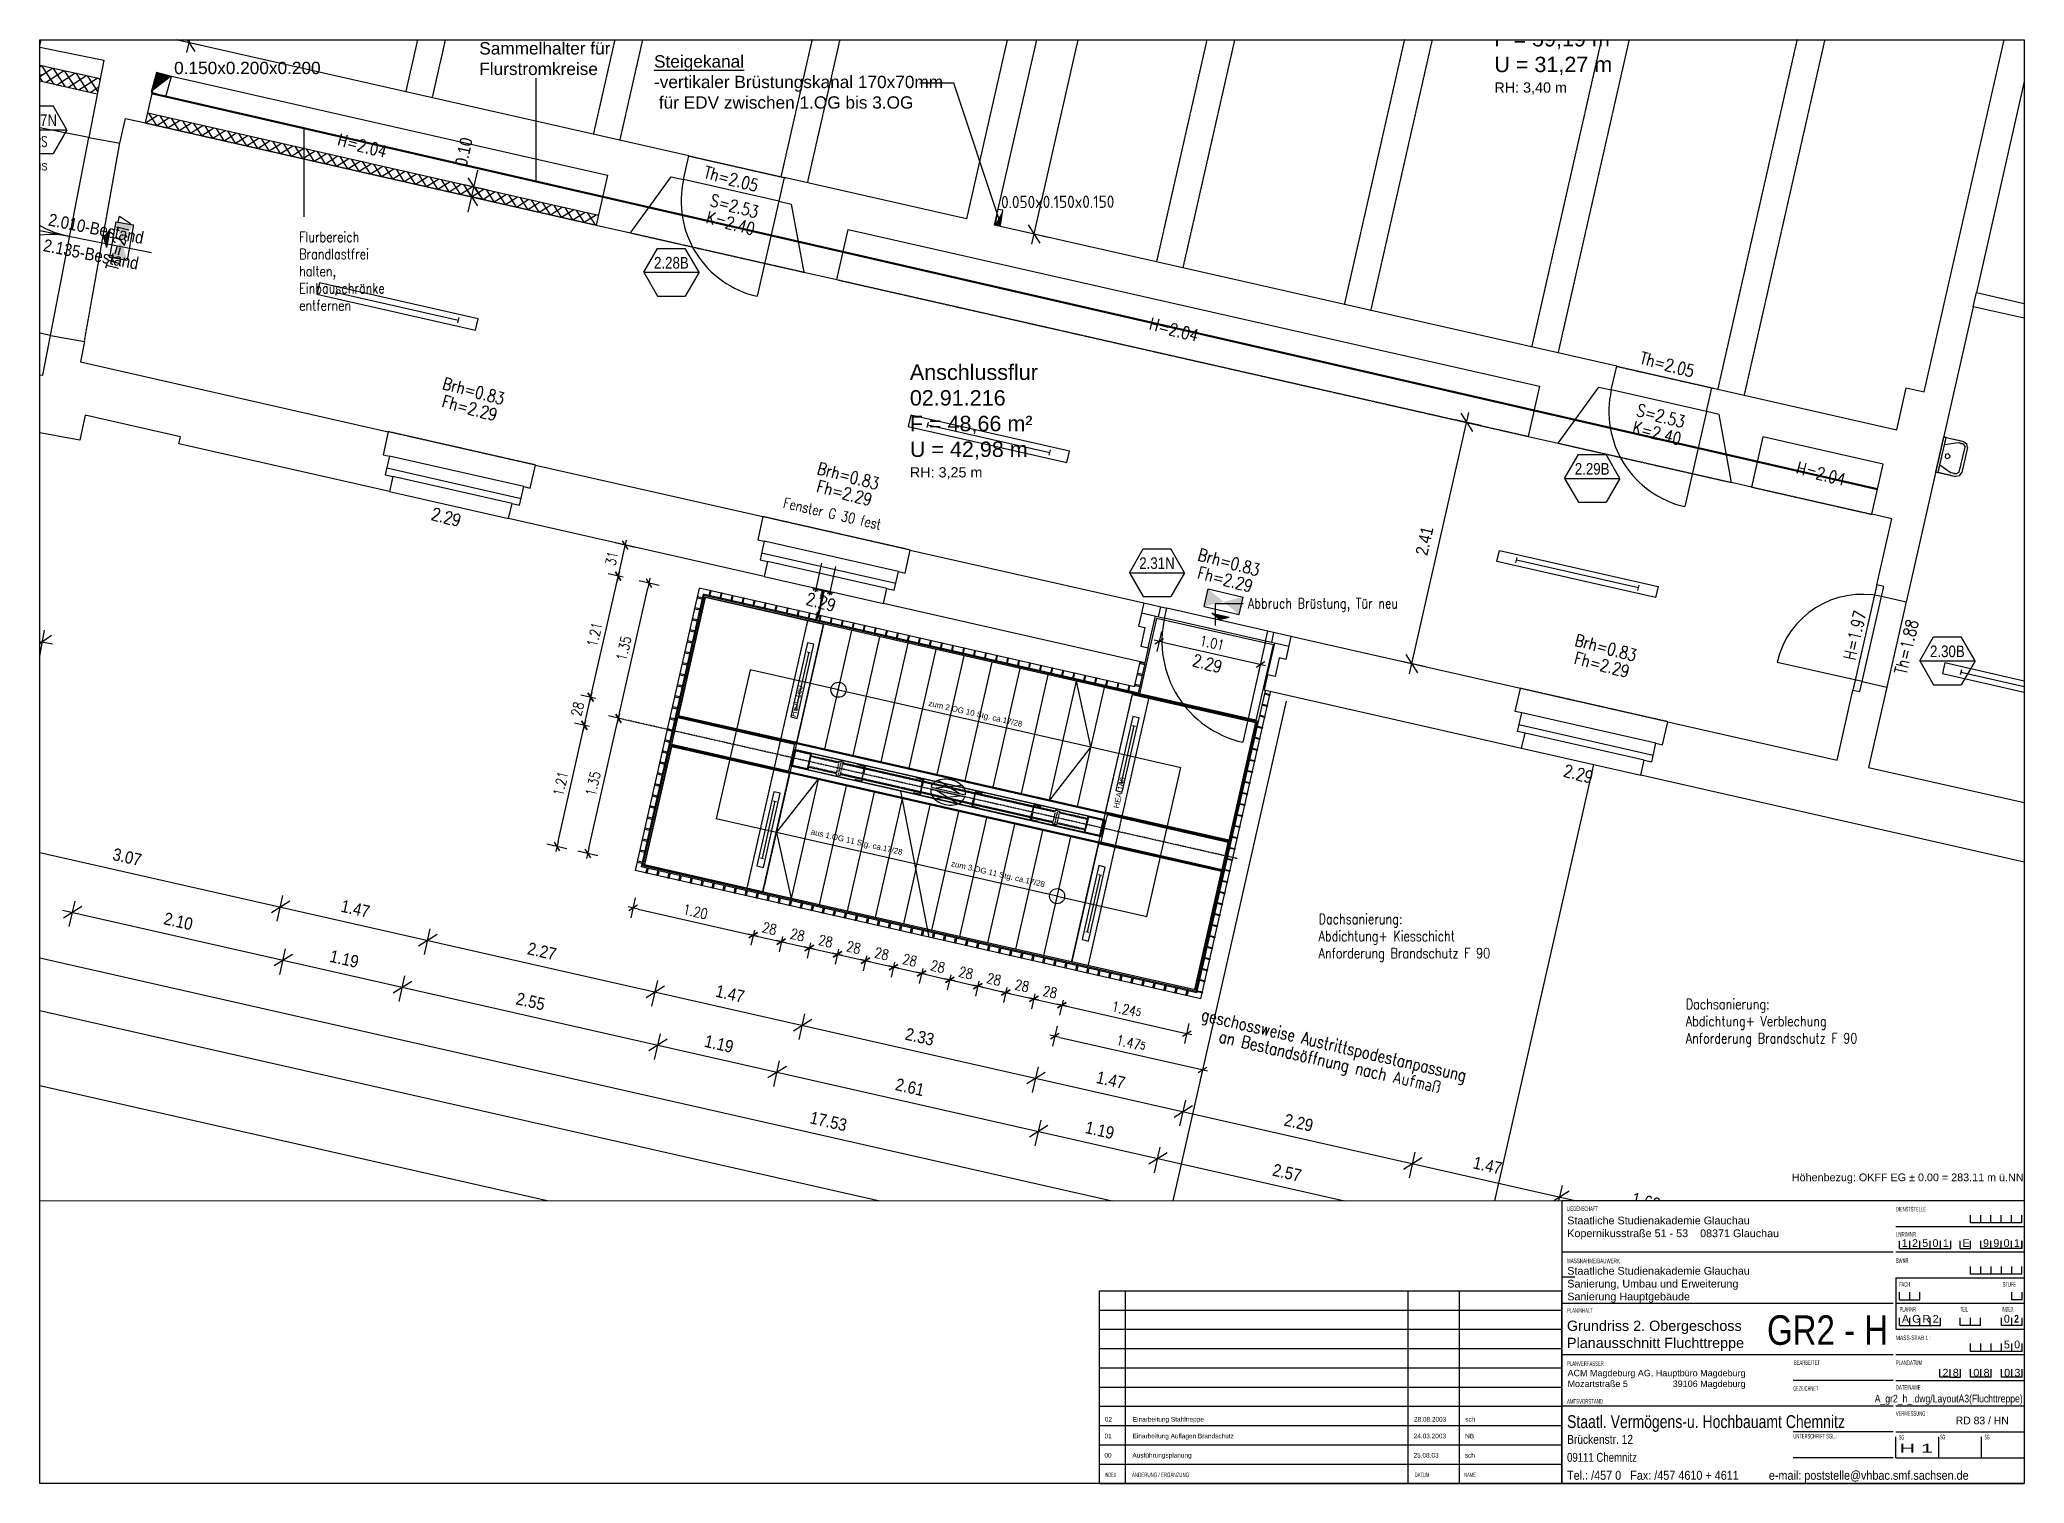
# Paper-space layout 'LayoutA3(Fluchttreppe' of a CAD drawing. Header units: metres. Extents: x 228 to 614, y -8 to 273.
# The model-space entities are those that its viewports show. They can reach past a viewport. Long polylines and large blocks are cut down to what shows.
import ezdxf
from ezdxf.enums import TextEntityAlignment as Align

# ---------------------------------------------------------------- set-up
doc = ezdxf.new("R2010")
doc.units = ezdxf.units.M
doc.header["$LTSCALE"] = 0.03
for name, pattern in [('AUSGEZOGEN', [0]), ('DOT', [0]), ('G1', [0.18, 0.12, -0.06]), ('GESTRICHELT', [9, 6, -3]), ('GESTRICHELT2', [4.5, 3, -1.5]), ('STRICHLINIE', [19.05, 12.7, -6.35]), ('STRICHPUNKT', [24, 12, -6, 0, -6])]:
    doc.linetypes.add(name, pattern=pattern)
doc.layers.get('0').update_dxf_attribs({"linetype": 'CONTINUOUS'})
doc.layers.get('Defpoints').update_dxf_attribs({"linetype": 'CONTINUOUS'})
for name, color, linetype in [('1_Plankopf', 7, 'CONTINUOUS'), ('1_PLANRAHMEN', 7, 'CONTINUOUS'), ('A_abriss', 44, '_ABBRUCH'), ('A_ACHSEN', 1, 'STRICHPUNKT'), ('A_ansicht', 9, 'CONTINUOUS'), ('A_ansicht_verdeckt', 8, 'STRICHLINIE'), ('A_bemaßung', 2, 'CONTINUOUS'), ('A_BRANDSCHUTZ', 10, 'CONTINUOUS'), ('A_Elektro', 1, 'CONTINUOUS'), ('A_fenster', 7, 'CONTINUOUS'), ('A_Gitterrost', 3, 'CONTINUOUS'), ('A_höhen', 3, 'CONTINUOUS'), ('A_NR_TÜR', 1, 'CONTINUOUS'), ('A_räume', 5, 'CONTINUOUS'), ('A_schraffur', 10, 'CONTINUOUS'), ('A_Stahl', 5, 'CONTINUOUS'), ('A_text', 5, 'CONTINUOUS'), ('A_trockenbau', 2, 'CONTINUOUS'), ('A_Tuernummern', 1, 'CONTINUOUS'), ('A_TXT-TUER', 1, 'CONTINUOUS'), ('A_türen', 9, 'CONTINUOUS'), ('A_verdeckt', 8, 'STRICHLINIE'), ('A_wände', 4, 'CONTINUOUS'), ('CKBB0002', 4, 'CONTINUOUS'), ('CKMA0002', 2, 'CONTINUOUS'), ('E__DURCHBR', 2, 'CONTINUOUS'), ('E__LEUCHTEN', 6, 'AUSGEZOGEN'), ('E__VERSYS', 2, 'AUSGEZOGEN')]:
    doc.layers.add(name, color=color, linetype=linetype)
doc.styles.add('ARIAL', font='ARIAL.TTF')
doc.styles.add('ARIAL-F', font='ARIALBD.TTF', dxfattribs={"width": 0.8, "height": 1.15})
doc.styles.add('arial-n', font='ARIALN.TTF')
doc.styles.add('BOLDSIMP_FNT', font='TXT', dxfattribs={"height": 1})
doc.styles.add('ISO9', font='iso8.shx', dxfattribs={"height": 0.12})
doc.styles.add('NORM', font='simplex.shx', dxfattribs={"width": 0.7, "bigfont": 'bigfont.shx'})
doc.styles.add('PITSIMP8', font='PITSIMP8.SHX')
doc.styles.add('SIMPLEX', font='simplex.shx', dxfattribs={"width": 0.8, "height": 0.1})
doc.styles.get("Standard").update_dxf_attribs({"font": 'ARIAL.TTF', "height": 1})
doc.linetypes.add('_ABBRUCH', pattern='A,25,[101,cadkon.shx,S=3.5,R=0,X=0,Y=0],25', length=50)
doc.dimstyles.get("Standard").update_dxf_attribs({"dimtxt": 0.1, "dimasz": 0.05, "dimexe": 0.1, "dimexo": 0.0625, "dimgap": 0.05, "dimtad": 1, "dimdec": 3, "dimrnd": 0.0025, "dimzin": 0, "dimdsep": 46, "dimlunit": 3, "dimtxsty": 'SIMPLEX', "dimblk": 'DIMCROSS', "dimcen": 0.09, "dimdle": 0.025, "dimclrd": 1, "dimclre": 1, "dimclrt": 6, "dimadec": 0, "dimazin": 0, "dimtfac": 1, "dimtdec": 3, "dimtofl": 0, "dimtmove": 2, "dimatfit": 3, "dimldrblk": 'DIMCROSS', "dimfxl": 1, "dimtvp": 1, "dimtolj": 1, "dimtzin": 0, "dimarcsym": 0})

psp = doc.layouts.new('LayoutA3(Fluchttreppe')

# ---------------------------------------------------------------- texts
at = {"layer": '1_Plankopf', "color": 7, "linetype": 'AUSGEZOGEN', "style": 'ARIAL'}
for s, height, width, p, p2 in [('LIEGENSCHAFT', 0.9, 0.619235, (525.32, 44.88), (531.29, 44.88)), ('DIENSTSTELLE', 0.9, 0.629517, (589.32, 44.78), (595.17, 44.78)), ('LNR/MNR', 0.9, 0.691361, (589.32, 39.86), (593.28, 39.86)), ('MASSNAHME/BAUWERK', 0.9, 0.694796, (525.32, 34.7), (535.61, 34.7)), ('BWNR', 0.9, 0.640413, (589.32, 34.75), (591.78, 34.75)), ('FACH', 0.9, 0.604807, (589.97, 30.14), (592.04, 30.14)), ('STUFE', 0.9, 0.626029, (610.13, 30.11), (612.71, 30.11)), ('PLANINHALT', 0.9, 0.645985, (525.32, 25.04), (530.33, 25.04)), ('PLANNR', 0.9, 0.629361, (590.03, 25.29), (593.24, 25.29)), ('TEIL', 0.9, 0.576231, (601.81, 25.29), (603.34, 25.29)), ('INDEX', 0.9, 0.593364, (609.93, 25.29), (612.21, 25.29)), ('MASS-STAB 1 :', 0.9, 0.755584, (589.32, 19.72), (596.13, 19.72)), ('PLANVERFASSER', 0.9, 0.655042, (525.32, 14.7), (532.46, 14.7)), ('BEARBEITET', 0.9, 0.647926, (569.47, 14.89), (574.54, 14.89)), ('PLANDATUM', 0.9, 0.657694, (589.32, 14.86), (594.42, 14.86)), ('AMTSVORSTAND', 0.9, 0.667092, (525.32, 7.33), (532.31, 7.33)), ('GEZEICHNET', 0.9, 0.603475, (569.32, 9.85), (574.21, 9.85)), ('DATEINAME :', 0.9, 0.657232, (589.32, 10.07), (594.6, 10.07)), ('Staatl. Vermögens-u. Hochbauamt Chemnitz', 2.5, 0.780414, (525.32, 2.6), (579.41, 2.6)), ('VERMESSUNG :', 0.9, 0.644129, (589.32, 4.98), (595.53, 4.98)), ('RD 83 / HN', 1.5, 0.963798, (600.98, 3.32), (611.3, 3.32)), ('Brückenstr. 12', 1.75, 0.814198, (525.32, -0.48), (538.16, -0.48)), ('UNTERSCHRIFT SGL.:', 0.9, 0.631829, (569.38, 0.57), (577.81, 0.57)), ('SG', 0.9, 0.544981, (589.94, 0.36), (590.93, 0.36)), ('SG', 0.9, 0.544981, (597.95, 0.39), (598.94, 0.39)), ('SG', 0.9, 0.544981, (606.58, 0.39), (607.57, 0.39)), ('09111 Chemnitz', 1.75, 0.763439, (525.32, -3.98), (538.92, -3.98)), ('H 1', 1.75, 1.71731, (590.03, -2.22), (596.56, -2.22)), ('INDEX', 0.9, 0.593364, (435.28, -6.96), (437.56, -6.96)), ('ÄNDERUNG / ERGÄNZUNG', 0.9, 0.683824, (440.62, -6.96), (451.75, -6.96)), ('DATUM', 0.9, 0.644307, (495.66, -6.96), (498.54, -6.96)), ('NAME', 0.9, 0.619402, (505.3, -6.96), (507.55, -6.96)), ('Tel.: /457 0   Fax: /457 4610 + 4611          e-mail: poststelle%%064vhbac.smf.sachsen.de', 1.75, 0.861392, (525.32, -7.48), (603.49, -7.48))]:
    psp.add_text(s, height=height, dxfattribs=dict(at, width=width)).set_placement(p, p2, align=Align.FIT)
at = {"layer": '1_Plankopf', "linetype": 'AUSGEZOGEN', "style": 'ARIAL', "width": 0.8}
psp.add_text('GR2 - H', height=5.75, dxfattribs=at).set_placement((564.24, 18.81))
at = {"layer": '1_Plankopf', "color": 7, "linetype": 'AUSGEZOGEN', "style": 'ARIAL', "width": 0.8}
psp.add_text('A_gr2_h_.dwg/LayoutA3(Fluchttreppe)', height=1.5, dxfattribs=at).set_placement((614.01, 7.59), align=Align.RIGHT)
at = {"layer": '1_Plankopf', "insert": (569.07, 52.17), "char_height": 1.5, "width": 57.55, "attachment_point": 1, "style": 'ARIAL'}
psp.add_mtext('Höhenbezug: OKFF EG ± 0.00 = 283.11 m ü.NN', dxfattribs=at)
at = {"layer": '1_Plankopf', "linetype": 'Continuous', "attachment_point": 1}
for s, insert, char_height, width in [('{\\fArial|b0|i0|c0|p34;Staatliche Studienakademie Glauchau\\PKopernikusstraße 51 - 53    08371 Glauchau}', (525.36, 43.78), 1.5, 62.0135), ('\\fArial|b0|i0|c0|p34;1', (590.46, 39.37), 1.5, 2), ('{\\fArial|b0|i0|c0|p34;2}', (592.46, 39.37), 1.5, 2), ('\\fArial|b0|i0|c0|p34;5', (594.46, 39.37), 1.5, 2), ('\\fArial|b0|i0|c0|p34;0', (596.46, 39.37), 1.5, 2), ('\\fArial|b0|i0|c0|p34;1', (598.46, 39.37), 1.5, 2), ('\\fArial|b0|i0|c0|p34;E', (602.28, 39.37), 1.5, 2), ('\\fArial|b0|i0|c0|p34;9', (606.29, 39.37), 1.5, 2), ('\\fArial|b0|i0|c0|p34;9', (608.29, 39.37), 1.5, 2), ('\\fArial|b0|i0|c0|p34;0', (610.29, 39.37), 1.5, 2), ('\\fArial|b0|i0|c0|p34;1', (612.29, 39.37), 1.5, 2), ('\\fArial|b0|i0|c0|p34;Staatliche Studienakademie Glauchau\\PSanierung, Umbau und Erweiterung\\PSanierung Hauptgebäude', (525.36, 33.97), 1.5, 62.0135), ('{\\fArial|b0|i0|c0|p34;5}', (610.35, 19.63), 1.5, 2), ('{\\fArial|b0|i0|c0|p34;0}', (612.35, 19.63), 1.5, 2), ('2', (598.4, 14.13), 1.5, 2), ('8', (600.4, 14.13), 1.5, 2), ('0', (604.4, 14.13), 1.5, 2), ('8', (606.4, 14.13), 1.5, 2), ('{\\fArial|b0|i0|c0|p34;0}', (610.4, 14.13), 1.5, 2), ('3', (612.4, 14.13), 1.5, 2), ('02', (435.34, 4.75), 0.9, 2.7422), ('Einarbeitung Stahltreppe', (440.79, 4.75), 0.9, 51.9886), ('28.08.2003', (495.51, 4.75), 0.9, 2.7422), ('sch', (505.51, 4.75), 0.9, 2.7422), ('{\\fArial|b0|i0|c0|p34;01}', (435.29, 1.5), 0.9, 2.7422), ('{\\fArial|b0|i0|c0|p34;Einarbeitung Auflagen Brandschutz}', (440.74, 1.5), 0.9, 51.9886), ('{\\fArial|b0|i0|c0|p34;24.03.2003}', (495.46, 1.5), 0.9, 2.7422), ('{\\fArial|b0|i0|c0|p34;NB}', (505.46, 1.5), 0.9, 2.7422), ('{\\fArial|b0|i0|c0|p34;00}', (435.26, -2.25), 0.9, 2.7422), ('{\\fArial|b0|i0|c0|p34;Ausführungsplanung}', (440.71, -2.25), 0.9, 10.111), ('{\\fArial|b0|i0|c0|p34;25.08.03}', (495.43, -2.25), 0.9, 2.7422), ('{\\fArial|b0|i0|c0|p34;sch}', (505.43, -2.25), 0.9, 2.7422)]:
    psp.add_mtext(s, dxfattribs=dict(at, insert=insert, char_height=char_height, width=width))
at = {"layer": '1_Plankopf', "insert": (525.3, 23.52), "char_height": 2, "width": 43.11, "attachment_point": 1}
psp.add_mtext('Grundriss 2. Obergeschoss\\PPlanausschnitt Fluchttreppe', dxfattribs=at)
at = {"layer": '1_Plankopf', "linetype": 'Continuous', "char_height": 1.5, "width": 2, "attachment_point": 1}
for s, insert, style in [('A', (590.5, 24.63), 'ARIAL'), ('G', (592.5, 24.63), 'ARIAL'), ('R', (594.5, 24.63), 'ARIAL'), ('2', (596.5, 24.63), 'ARIAL'), ('{\\fArial|b0|i0|c0|p34;0}', (610.35, 24.63), 'ARIAL'), ('2', (612.35, 24.63), 'ARIAL-F')]:
    psp.add_mtext(s, dxfattribs=dict(at, insert=insert, style=style))

msp = doc.modelspace()

# ---------------------------------------------------------------- texts
at = {"layer": 'A_bemaßung', "color": 7, "linetype": 'Continuous', "style": 'BOLDSIMP_FNT', "width": 0.9}
for s, rotation, p in [('0.10', 78, (476.2665, -338.72497)), ('2.41', 77.2, (485.61482, -342.5133)), ('3.07', 347.1, (472.76861, -345.49524)), ('1.47', 347.1, (474.98977, -345.99906)), ('2.10', 347.1, (473.26658, -346.12088)), ('2.27', 347.1, (476.80531, -346.41313)), ('1.19', 347.1, (474.88166, -346.48723)), ('1.47', 347.1, (478.63687, -346.82631)), ('2.55', 347.1, (476.6947, -346.90075)), ('2.33', 347.1, (480.48219, -347.24489)), ('1.19', 347.1, (478.52879, -347.3145)), ('2.61', 347.1, (480.38663, -347.73591)), ('1.47', 347.1, (482.34253, -347.66686)), ('17.53', 347.1, (479.55522, -348.06003)), ('1.19', 347.1, (482.23442, -348.15504)), ('2.29', 347.1, (484.17083, -348.08156)), ('2.57', 347.1, (484.05771, -348.56861)), ('1.47', 347.1, (486.00914, -348.49854)), ('1.19', 347.1, (485.90105, -348.98673)), ('1.69', 347.1, (487.55242, -348.8486))]:
    msp.add_text(s, height=0.12, rotation=rotation, dxfattribs=at).set_placement(p, align=Align.BOTTOM_LEFT)
at = {"layer": 'A_bemaßung', "color": 7, "linetype": 'DOT', "style": 'BOLDSIMP_FNT', "width": 0.9}
for s, p in [('2.010-Bestand', (472.14526, -339.31753)), ('2.135-Bestand', (472.09576, -339.56686))]:
    msp.add_text(s, height=0.12, rotation=348.77043, dxfattribs=at).set_placement(p, align=Align.BOTTOM_LEFT)
at = {"layer": 'A_BRANDSCHUTZ', "linetype": 'Continuous', "char_height": 0.1, "width": 1, "attachment_point": 1, "style": 'SIMPLEX'}
for s, insert in [('Glas', (471.92849, -338.64516)), ('Flurbereich Brandlastfrei halten, Einbauschränke entfernen', (474.59992, -339.34488))]:
    msp.add_mtext(s, dxfattribs=dict(at, insert=insert))
at = {"layer": 'A_höhen', "linetype": 'Continuous', "style": 'SIMPLEX', "width": 0.8}
for s, rotation, p in [('H=2.04', 345.1, (475.21512, -338.50612)), ('Th=2.05', 345.1, (478.80491, -338.82971)), ('S=2.53', 345.1, (478.8372, -339.09443)), ('K=2.40', 345.1, (478.79962, -339.26018)), ('Th=2.17', 75.1, (472.84517, -339.45602)), ('H=2.04', 345.1, (483.11396, -340.29783)), ('Th=2.05', 345.1, (487.91467, -340.63757)), ('Brh=0.83', 345.1, (476.29815, -340.8952)), ('Fh=2.29', 345.1, (476.26055, -341.06098)), ('S=2.53', 345.1, (487.85386, -341.1382)), ('K=2.40', 345.1, (487.81626, -341.30402)), ('Brh=0.83', 345.1, (479.94527, -341.72247)), ('H=2.04', 345.1, (489.41255, -341.70032)), ('Fh=2.29', 345.1, (479.90768, -341.88826)), ('2.29', 345.1, (476.03236, -342.12329)), ('Brh=0.83', 345.1, (483.65091, -342.56302)), ('Fh=2.29', 345.1, (483.61331, -342.72879)), ('2.29', 345.1, (479.67949, -342.95056)), ('H=1.97', 77.1, (489.74174, -343.27344)), ('Th=1.88', 77.1, (490.24428, -343.38744)), ('Fh=2.29', 345.1, (487.27994, -343.56048)), ('Brh=0.83', 345.1, (487.31754, -343.3947)), ('2.29', 345.1, (483.44019, -343.54838)), ('2.29', 345.1, (487.05176, -344.62279))]:
    msp.add_text(s, height=0.12, rotation=rotation, dxfattribs=at).set_placement(p, align=Align.MIDDLE_CENTER)
at = {"layer": 'A_räume', "linetype": 'Continuous', "char_height": 0.15, "width": 6.6459, "attachment_point": 1}
for s, insert in [('Planungslabor\\P02.52.206\\PF = 59,19 m²\\PU = 31,27 m\\P\\H0.1;RH: 3,40 m', (486.23309, -336.88989)), ('Anschlussflur\\P02.91.216\\PF = 48,66 m²\\PU = 42,98 m\\P\\H0.1;RH: 3,25 m', (480.54433, -340.63695))]:
    msp.add_mtext(s, dxfattribs=dict(at, insert=insert))
at = {"layer": 'A_text', "linetype": 'Continuous', "insert": (479.328, -341.93224), "char_height": 0.1, "width": 1.1980082, "attachment_point": 1, "rotation": 347.087856, "style": 'SIMPLEX'}
msp.add_mtext('Fenster G 30 fest', dxfattribs=at)
at = {"layer": 'A_text', "linetype": 'Continuous', "char_height": 0.1, "attachment_point": 1, "style": 'SIMPLEX'}
for s, insert, width in [('Abbruch Brüstung, Tür neu', (483.83513, -342.91274), 1.6830336), ('Dachsanierung:\\PAbdichtung+ Kiesschicht\\PAnforderung Brandschutz F 90', (484.52267, -345.98599), 2.4976263), ('Dachsanierung:\\PAbdichtung+ Verblechung\\PAnforderung Brandschutz F 90', (488.0965, -346.81515), 2.2073564)]:
    msp.add_mtext(s, dxfattribs=dict(at, insert=insert, width=width))
at = {"layer": 'A_text', "color": 3, "char_height": 0.055125, "attachment_point": 1}
for s, insert, rotation in [('HEA-160', (479.3812, -344.06154), 77.221097), ('zum 2.OG 10 Stg. ca.17/28', (480.73389, -343.9064), 347.221097), ('HEA 160', (482.52419, -344.95163), 77.221097), ('aus 1.OG 11 Stg. ca.17/28', (479.58863, -345.1582), 347.221097), ('zum 3.OG 11 Stg. ca.17/28', (480.95396, -345.46787), 347.221097)]:
    msp.add_mtext(s, dxfattribs=dict(at, insert=insert, rotation=rotation))
at = {"layer": 'CKMA0002', "style": 'SIMPLEX', "width": 0.8}
for s, rotation, p in [('geschossweise Austrittspodestanpassung', 346.9, (484.67166, -347.26313)), ('an Bestandsöffnung nach Aufmaß', 346.898936, (484.63453, -347.42688))]:
    msp.add_text(s, height=0.12, rotation=rotation, dxfattribs=at).set_placement(p, align=Align.MIDDLE_CENTER)

# ---------------------------------------------------------------- blocks, each defined once
blk = doc.blocks.new('A$C699961ED')
at = {"layer": '1_Plankopf', "linetype": 'Continuous', "insert": (1.65, 8.43), "char_height": 2.5, "width": 81.002, "attachment_point": 1}
blk.add_mtext('\\fArial|b0|i0|c0|p34;ACM Magdeburg AG, Hauptbüro Magdeburg\\PMozartstraße 5                  39106 Magdeburg', dxfattribs=at)
blk = doc.blocks.new('SLASH1')
at = {"layer": 'A_bemaßung', "color": 2, "linetype": 'Continuous'}
for p, q in [((0.07663, 0.07663), (-0.07319, -0.07319)), ((0, -0.14068), (0, 0.11466))]:
    blk.add_line(p, q, dxfattribs=at)
blk = doc.blocks.new('CA0300B2$')
at = {"color": 0, "linetype": 'AUSGEZOGEN'}
for p, q in [((0.175, 0), (-0.175, 0)), ((-0.175, 0), (-0.175, -0.025)), ((-0.175, 0), (-0.175, -0.2)), ((0.175, -0.025), (0.175, 0)), ((0.175, 0), (0.175, -0.2)), ((-0.175, -0.025), (-0.1, -0.025)), ((-0.175, -0.15), (-0.175, -0.025)), ((-0.175, -0.025), (0.175, -0.025)), ((-0.175, -0.15), (-0.175, -0.2)), ((-0.1, -0.025), (-0.15, -0.15)), ((-0.15, -0.175), (-0.15, -0.15)), ((-0.15, -0.2), (-0.15, -0.15)), ((-0.15, -0.175), (-0.15, -0.2)), ((-0.1, -0.025), (0.1, -0.025)), ((-0.013, -0.057), (-0.025, -0.079)), ((-0.013, -0.1), (-0.025, -0.079)), ((0.012, -0.057), (-0.013, -0.057)), ((0.012, -0.1), (-0.013, -0.1)), ((0.025, -0.079), (0.012, -0.057)), ((0.025, -0.079), (0.012, -0.1)), ((0.15, -0.15), (0.1, -0.025)), ((0.1, -0.025), (0.175, -0.025)), ((0.15, -0.025), (0.125, -0.025)), ((0.15, -0.175), (0.15, -0.15)), ((0.15, -0.2), (0.15, -0.15)), ((0.15, -0.175), (0.15, -0.2)), ((0.175, -0.025), (0.175, -0.15)), ((0.175, -0.15), (0.175, -0.2)), ((-0.16, -0.235), (-0.175, -0.2)), ((-0.175, -0.2), (-0.175, -0.2)), ((-0.16, -0.235), (-0.125, -0.25)), ((-0.15, -0.2), (-0.125, -0.225)), ((-0.125, -0.225), (0.125, -0.225)), ((0.125, -0.25), (-0.125, -0.25)), ((-0.125, -0.25), (-0.125, -0.25)), ((0.15, -0.2), (0.125, -0.225)), ((0.125, -0.25), (0.16, -0.235)), ((0.175, -0.2), (0.16, -0.235))]:
    blk.add_line(p, q, dxfattribs=at)
blk = doc.blocks.new('DIMCROSS')
at = {"color": 0, "linetype": 'ByBlock'}
blk.add_line((-1, 0), (1, 0), dxfattribs=at)
at = {"linetype": 'ByBlock'}
blk.add_line((-0.707107, -0.707107), (0.707107, 0.707107), dxfattribs=at)
blk = doc.blocks.new('*D111')
at = {"layer": 'CKMA0002', "color": 1, "lineweight": -2}
for p, q in [((482.993, -343.236), (482.949, -343.431)), ((483.02, -343.345), (483.907, -343.546)), ((483.978, -343.459), (483.934, -343.655))]:
    blk.add_line(p, q, dxfattribs=at)
at = {"layer": 'Defpoints', "color": 0}
for p in [(483.033, -343.059), (484.018, -343.282), (483.956, -343.557)]:
    blk.add_point(p, dxfattribs=at)
at = {"layer": 'CKMA0002', "color": 1, "lineweight": -2, "xscale": 0.05, "yscale": 0.05, "zscale": 0.05}
for p, rotation in [((482.971, -343.334), 167.2201868080565), ((483.956, -343.557), 347.2201868080565)]:
    blk.add_blockref('DIMCROSS', p, dxfattribs=dict(at, rotation=rotation))
at = {"layer": 'CKMA0002', "color": 6, "insert": (483.486, -343.348), "char_height": 0.1, "attachment_point": 5, "rotation": 347.2202, "style": 'SIMPLEX'}
blk.add_mtext('\\A1;1.01{\\A1\\H0.7x\\S;}', dxfattribs=at)
blk = doc.blocks.new('Tür-Nr')
at = {"layer": 'A_NR_TÜR'}
for p, q in [((-0.057, -108.865), (0.077, -108.632)), ((0.077, -108.632), (0.347, -108.632)), ((0.481, -108.865), (0.347, -108.632)), ((-0.057, -108.865), (0.481, -108.865)), ((-0.057, -108.865), (0.077, -109.098)), ((0.481, -108.865), (0.347, -109.098)), ((0.077, -109.098), (0.347, -109.098))]:
    blk.add_line(p, q, dxfattribs=at)
at = {"layer": 'A_TXT-TUER', "style": 'arial-n', "flags": 4}
blk.add_attdef('TÜR-NR.', text='', height=0.113, dxfattribs=at).set_placement((0.211, -108.772), align=Align.MIDDLE_CENTER)
at = {"layer": 'A_TXT-TUER', "style": 'NORM', "width": 0.7}
for tag, flags, p in [('BRANDSCHUTZ', 4, (0.229, -108.981)), ('ABMESSUNG', 5, (0.214, -109.333)), ('DIN', 5, (0.214, -109.198)), ('MATERIAL', 5, (0.214, -109.467)), ('WANDART', 5, (0.214, -109.601)), ('ZARGE', 5, (0.214, -109.736)), ('SCHLOSS', 5, (0.214, -109.87)), ('BESCHLÄGE', 5, (0.214, -110.005)), ('SONSTIGES', 5, (0.214, -110.139))]:
    blk.add_attdef(tag, text='', height=0.0784, dxfattribs=dict(at, flags=flags)).set_placement(p, align=Align.MIDDLE_CENTER)
blk = doc.blocks.new('Deckendurchbruch')
for p, q in [((1, 1), (0, 1)), ((0, 1), (0, 0)), ((1, 0), (1, 1)), ((0, 0), (1, 0))]:
    blk.add_line(p, q)
blk.add_solid([(0, 0), (1, 1), (0, 1)])
blk = doc.blocks.new('A$C323A5F6B')
at = {"layer": 'E__DURCHBR', "linetype": 'Continuous'}
ref = blk.add_blockref('Deckendurchbruch', (74.995, 9.98), dxfattribs=dict(at, xscale=0.1500000040191581, yscale=0.2000000000000455, zscale=1.1, rotation=344.601433367157))
ref.add_attrib('EC_DIM', '0.150x0.200x0.200', (75.219, 10.157), dxfattribs={"linetype": 'Continuous', "height": 0.12})
at = {"layer": 'E__DURCHBR', "color": 2, "linetype": 'Continuous', "ltscale": 5}
ref = blk.add_blockref('Deckendurchbruch', (83.285, 8.831), dxfattribs=dict(at, xscale=0.05300000142002857, yscale=0.1499999999999773, zscale=1.1, rotation=171.2059939424837))
ref.add_attrib('EC_DIM', '0.050x0.150x0.150', (83.268, 8.851), dxfattribs={"color": 2, "linetype": 'Continuous', "height": 0.12, "rotation": 0.2029, "style": 'ISO9'})
blk = doc.blocks.new('A$C21574063')
at = {"layer": 'E__VERSYS', "color": 7, "linetype": 'Continuous', "ltscale": 5}
for p, q in [((73.901, 10.393), (74.431, 12.587)), ((82.809, 10.07), (82.477, 10.07)), ((83.26, 8.712), (82.809, 10.07))]:
    blk.add_line(p, q, dxfattribs=at)
at = {"layer": 'E__VERSYS', "color": 7, "insert": (79.89, 9.819), "char_height": 0.12, "attachment_point": 7}
blk.add_mtext('{\\LSteigekanal\\P}-vertikaler Brüstungskanal 170x70mm \\P für EDV zwischen 1.OG bis 3.OG', dxfattribs=at)
blk = doc.blocks.new('A$C56D64A2A')
at = {"layer": 'E__VERSYS', "color": 7, "linetype": 'Continuous', "ltscale": 5}
blk.add_line((78.742, 9.111), (78.742, 10.118), dxfattribs=at)
at = {"layer": 'E__VERSYS', "color": 3, "linetype": 'GESTRICHELT', "ltscale": 5, "const_width": 0.02}
blk.add_lwpolyline([(75.005, 9.969), (91.797, 6.115)], dxfattribs=at)
at = {"layer": 'E__VERSYS', "color": 7, "insert": (78.189, 10.668), "char_height": 0.12, "attachment_point": 1}
blk.add_mtext('Verlegetrasse mit \\PSammelhalter für \\PFlurstromkreise', dxfattribs=at)
blk = doc.blocks.new('*D222')
at = {"layer": 'CKMA0002', "color": 1, "lineweight": -2}
for p, q in [((477.12, -345.282), (477.365, -344.2)), ((477.425, -344.162), (477.279, -344.129)), ((477.206, -345.353), (477.011, -345.309))]:
    blk.add_line(p, q, dxfattribs=at)
at = {"layer": 'Defpoints', "color": 0}
for p in [(477.376, -344.151), (478.254, -344.35), (478.035, -345.541)]:
    blk.add_point(p, dxfattribs=at)
at = {"layer": 'CKMA0002', "color": 1, "lineweight": -2, "xscale": 0.05, "yscale": 0.05, "zscale": 0.05}
for p, rotation in [((477.376, -344.151), 77.22109694715222), ((477.109, -345.331), 257.2210969471522)]:
    blk.add_blockref('DIMCROSS', p, dxfattribs=dict(at, rotation=rotation))
at = {"layer": 'CKMA0002', "color": 6, "insert": (477.145, -344.719), "char_height": 0.1, "attachment_point": 5, "rotation": 77.2211, "style": 'SIMPLEX'}
blk.add_mtext('\\A1;1.21{\\A1\\H0.7x\\S;}', dxfattribs=at)
blk = doc.blocks.new('*D223')
at = {"layer": 'CKMA0002', "color": 1, "lineweight": -2}
for p, q in [((477.487, -343.889), (477.341, -343.856)), ((477.387, -344.102), (477.427, -343.927))]:
    blk.add_line(p, q, dxfattribs=at)
at = {"layer": 'Defpoints', "color": 0}
for p in [(477.438, -343.878), (478.316, -344.077), (478.254, -344.35)]:
    blk.add_point(p, dxfattribs=at)
at = {"layer": 'CKMA0002', "color": 1, "lineweight": -2, "xscale": 0.05, "yscale": 0.05, "zscale": 0.05}
for p, rotation in [((477.438, -343.878), 77.22109694715222), ((477.376, -344.151), 257.2210969471522)]:
    blk.add_blockref('DIMCROSS', p, dxfattribs=dict(at, rotation=rotation))
at = {"layer": 'CKMA0002', "color": 6, "insert": (477.31, -343.992), "char_height": 0.1, "attachment_point": 5, "rotation": 77.2211, "style": 'SIMPLEX'}
blk.add_mtext('\\A1;28{\\A1\\H0.7x\\S;}', dxfattribs=at)
blk = doc.blocks.new('*D224')
at = {"layer": 'CKMA0002', "color": 1, "lineweight": -2}
for p, q in [((477.449, -343.829), (477.695, -342.747)), ((477.755, -342.709), (477.608, -342.676))]:
    blk.add_line(p, q, dxfattribs=at)
at = {"layer": 'Defpoints', "color": 0}
for p in [(477.706, -342.698), (478.584, -342.897), (478.316, -344.077)]:
    blk.add_point(p, dxfattribs=at)
at = {"layer": 'CKMA0002', "color": 1, "lineweight": -2, "xscale": 0.05, "yscale": 0.05, "zscale": 0.05}
for p, rotation in [((477.706, -342.698), 77.22109694715222), ((477.438, -343.878), 257.2210969471522)]:
    blk.add_blockref('DIMCROSS', p, dxfattribs=dict(at, rotation=rotation))
at = {"layer": 'CKMA0002', "color": 6, "insert": (477.475, -343.266), "char_height": 0.1, "attachment_point": 5, "rotation": 77.2211, "style": 'SIMPLEX'}
blk.add_mtext('\\A1;1.21{\\A1\\H0.7x\\S;}', dxfattribs=at)
blk = doc.blocks.new('*D225')
at = {"layer": 'CKMA0002', "color": 1, "lineweight": -2}
for p, q in [((477.872, -342.418), (477.677, -342.373)), ((477.717, -342.649), (477.763, -342.444))]:
    blk.add_line(p, q, dxfattribs=at)
at = {"layer": 'Defpoints', "color": 0}
for p in [(477.775, -342.395), (478.652, -342.594), (478.584, -342.897)]:
    blk.add_point(p, dxfattribs=at)
at = {"layer": 'CKMA0002', "color": 1, "lineweight": -2, "xscale": 0.05, "yscale": 0.05, "zscale": 0.05}
for p, rotation in [((477.775, -342.395), 77.22109694715222), ((477.706, -342.698), 257.2210969471522)]:
    blk.add_blockref('DIMCROSS', p, dxfattribs=dict(at, rotation=rotation))
at = {"layer": 'CKMA0002', "color": 6, "insert": (477.643, -342.525), "char_height": 0.1, "attachment_point": 5, "rotation": 77.2211, "style": 'SIMPLEX'}
blk.add_mtext('\\A1;31{\\A1\\H0.7x\\S;}', dxfattribs=at)
blk = doc.blocks.new('*D226')
at = {"layer": 'CKMA0002', "color": 1, "lineweight": -2}
for p, q in [((477.42, -345.35), (477.697, -344.131)), ((477.757, -344.094), (477.61, -344.06)), ((477.507, -345.421), (477.312, -345.377))]:
    blk.add_line(p, q, dxfattribs=at)
at = {"layer": 'Defpoints', "color": 0}
for p in [(477.708, -344.083), (478.562, -344.276), (478.312, -345.604)]:
    blk.add_point(p, dxfattribs=at)
at = {"layer": 'CKMA0002', "color": 1, "lineweight": -2, "xscale": 0.05, "yscale": 0.05, "zscale": 0.05}
for p, rotation in [((477.708, -344.083), 77.22109694715222), ((477.409, -345.399), 257.2210969471522)]:
    blk.add_blockref('DIMCROSS', p, dxfattribs=dict(at, rotation=rotation))
at = {"layer": 'CKMA0002', "color": 6, "insert": (477.461, -344.719), "char_height": 0.1, "attachment_point": 5, "rotation": 77.2211, "style": 'SIMPLEX'}
blk.add_mtext('\\A1;1.35{\\A1\\H0.7x\\S;}', dxfattribs=at)
blk = doc.blocks.new('*D227')
at = {"layer": 'CKMA0002', "color": 1, "lineweight": -2}
for p, q in [((477.719, -344.034), (477.995, -342.815)), ((478.104, -342.788), (477.909, -342.744))]:
    blk.add_line(p, q, dxfattribs=at)
at = {"layer": 'Defpoints', "color": 0}
for p in [(478.007, -342.766), (478.86, -342.96), (478.562, -344.276)]:
    blk.add_point(p, dxfattribs=at)
at = {"layer": 'CKMA0002', "color": 1, "lineweight": -2, "xscale": 0.05, "yscale": 0.05, "zscale": 0.05}
for p, rotation in [((478.007, -342.766), 77.22109694715222), ((477.708, -344.083), 257.2210969471522)]:
    blk.add_blockref('DIMCROSS', p, dxfattribs=dict(at, rotation=rotation))
at = {"layer": 'CKMA0002', "color": 6, "insert": (477.76, -343.402), "char_height": 0.1, "attachment_point": 5, "rotation": 77.2211, "style": 'SIMPLEX'}
blk.add_mtext('\\A1;1.35{\\A1\\H0.7x\\S;}', dxfattribs=at)
blk = doc.blocks.new('*D228')
at = {"layer": 'CKMA0002', "color": 1, "lineweight": -2}
for p, q in [((477.872, -345.832), (477.828, -346.027)), ((477.899, -345.941), (478.971, -346.184)), ((479.031, -346.146), (478.998, -346.293))]:
    blk.add_line(p, q, dxfattribs=at)
at = {"layer": 'Defpoints', "color": 0}
for p in [(478.262, -344.112), (479.421, -344.426), (479.02, -346.195)]:
    blk.add_point(p, dxfattribs=at)
at = {"layer": 'CKMA0002', "color": 1, "lineweight": -2, "xscale": 0.05, "yscale": 0.05, "zscale": 0.05}
for p, rotation in [((477.85, -345.93), 167.2210969472423), ((479.02, -346.195), 347.2210969472423)]:
    blk.add_blockref('DIMCROSS', p, dxfattribs=dict(at, rotation=rotation))
at = {"layer": 'CKMA0002', "color": 6, "insert": (478.457, -345.965), "char_height": 0.1, "attachment_point": 5, "rotation": 347.2211, "style": 'SIMPLEX'}
blk.add_mtext('\\A1;1.20{\\A1\\H0.7x\\S;}', dxfattribs=at)
blk = doc.blocks.new('*D229')
at = {"layer": 'CKMA0002', "color": 1, "lineweight": -2}
for p, q in [((479.069, -346.206), (479.244, -346.246)), ((479.304, -346.208), (479.271, -346.355))]:
    blk.add_line(p, q, dxfattribs=at)
at = {"layer": 'Defpoints', "color": 0}
for p in [(479.421, -344.426), (479.62, -344.815), (479.293, -346.257)]:
    blk.add_point(p, dxfattribs=at)
at = {"layer": 'CKMA0002', "color": 1, "lineweight": -2, "xscale": 0.05, "yscale": 0.05, "zscale": 0.05}
for p, rotation in [((479.02, -346.195), 167.2210969472423), ((479.293, -346.257), 347.2210969472423)]:
    blk.add_blockref('DIMCROSS', p, dxfattribs=dict(at, rotation=rotation))
at = {"layer": 'CKMA0002', "color": 6, "insert": (479.179, -346.129), "char_height": 0.1, "attachment_point": 5, "rotation": 347.2211, "style": 'SIMPLEX'}
blk.add_mtext('\\A1;28{\\A1\\H0.7x\\S;}', dxfattribs=at)
blk = doc.blocks.new('*D230')
at = {"layer": 'CKMA0002', "color": 1, "lineweight": -2}
for p, q in [((479.342, -346.268), (479.517, -346.308)), ((479.577, -346.27), (479.544, -346.417))]:
    blk.add_line(p, q, dxfattribs=at)
at = {"layer": 'Defpoints', "color": 0}
for p in [(479.62, -344.815), (479.893, -344.877), (479.566, -346.319)]:
    blk.add_point(p, dxfattribs=at)
at = {"layer": 'CKMA0002', "color": 1, "lineweight": -2, "xscale": 0.05, "yscale": 0.05, "zscale": 0.05}
for p, rotation in [((479.293, -346.257), 167.2210969472423), ((479.566, -346.319), 347.2210969472423)]:
    blk.add_blockref('DIMCROSS', p, dxfattribs=dict(at, rotation=rotation))
at = {"layer": 'CKMA0002', "color": 6, "insert": (479.452, -346.191), "char_height": 0.1, "attachment_point": 5, "rotation": 347.2211, "style": 'SIMPLEX'}
blk.add_mtext('\\A1;28{\\A1\\H0.7x\\S;}', dxfattribs=at)
blk = doc.blocks.new('*D231')
at = {"layer": 'CKMA0002', "color": 1, "lineweight": -2}
for p, q in [((479.615, -346.33), (479.791, -346.37)), ((479.85, -346.332), (479.817, -346.478))]:
    blk.add_line(p, q, dxfattribs=at)
at = {"layer": 'Defpoints', "color": 0}
for p in [(479.893, -344.877), (480.166, -344.939), (479.839, -346.381)]:
    blk.add_point(p, dxfattribs=at)
at = {"layer": 'CKMA0002', "color": 1, "lineweight": -2, "xscale": 0.05, "yscale": 0.05, "zscale": 0.05}
for p, rotation in [((479.566, -346.319), 167.2210969472423), ((479.839, -346.381), 347.2210969472423)]:
    blk.add_blockref('DIMCROSS', p, dxfattribs=dict(at, rotation=rotation))
at = {"layer": 'CKMA0002', "color": 6, "insert": (479.725, -346.252), "char_height": 0.1, "attachment_point": 5, "rotation": 347.2211, "style": 'SIMPLEX'}
blk.add_mtext('\\A1;28{\\A1\\H0.7x\\S;}', dxfattribs=at)
blk = doc.blocks.new('*D232')
at = {"layer": 'CKMA0002', "color": 1, "lineweight": -2}
for p, q in [((479.888, -346.392), (480.064, -346.432)), ((480.123, -346.394), (480.09, -346.54))]:
    blk.add_line(p, q, dxfattribs=at)
at = {"layer": 'Defpoints', "color": 0}
for p in [(480.166, -344.939), (480.439, -345.001), (480.112, -346.443)]:
    blk.add_point(p, dxfattribs=at)
at = {"layer": 'CKMA0002', "color": 1, "lineweight": -2, "xscale": 0.05, "yscale": 0.05, "zscale": 0.05}
for p, rotation in [((479.839, -346.381), 167.2210969472423), ((480.112, -346.443), 347.2210969472423)]:
    blk.add_blockref('DIMCROSS', p, dxfattribs=dict(at, rotation=rotation))
at = {"layer": 'CKMA0002', "color": 6, "insert": (479.998, -346.314), "char_height": 0.1, "attachment_point": 5, "rotation": 347.2211, "style": 'SIMPLEX'}
blk.add_mtext('\\A1;28{\\A1\\H0.7x\\S;}', dxfattribs=at)
blk = doc.blocks.new('*D233')
at = {"layer": 'CKMA0002', "color": 1, "lineweight": -2}
for p, q in [((480.161, -346.454), (480.337, -346.494)), ((480.396, -346.456), (480.363, -346.602))]:
    blk.add_line(p, q, dxfattribs=at)
at = {"layer": 'Defpoints', "color": 0}
for p in [(480.439, -345.001), (480.712, -345.063), (480.385, -346.505)]:
    blk.add_point(p, dxfattribs=at)
at = {"layer": 'CKMA0002', "color": 1, "lineweight": -2, "xscale": 0.05, "yscale": 0.05, "zscale": 0.05}
for p, rotation in [((480.112, -346.443), 167.2210969472423), ((480.385, -346.505), 347.2210969472423)]:
    blk.add_blockref('DIMCROSS', p, dxfattribs=dict(at, rotation=rotation))
at = {"layer": 'CKMA0002', "color": 6, "insert": (480.271, -346.376), "char_height": 0.1, "attachment_point": 5, "rotation": 347.2211, "style": 'SIMPLEX'}
blk.add_mtext('\\A1;28{\\A1\\H0.7x\\S;}', dxfattribs=at)
blk = doc.blocks.new('*D234')
at = {"layer": 'CKMA0002', "color": 1, "lineweight": -2}
for p, q in [((480.434, -346.516), (480.61, -346.556)), ((480.67, -346.518), (480.636, -346.664))]:
    blk.add_line(p, q, dxfattribs=at)
at = {"layer": 'Defpoints', "color": 0}
for p in [(480.712, -345.063), (480.986, -345.125), (480.658, -346.567)]:
    blk.add_point(p, dxfattribs=at)
at = {"layer": 'CKMA0002', "color": 1, "lineweight": -2, "xscale": 0.05, "yscale": 0.05, "zscale": 0.05}
for p, rotation in [((480.385, -346.505), 167.2210969472423), ((480.658, -346.567), 347.2210969472423)]:
    blk.add_blockref('DIMCROSS', p, dxfattribs=dict(at, rotation=rotation))
at = {"layer": 'CKMA0002', "color": 6, "insert": (480.544, -346.438), "char_height": 0.1, "attachment_point": 5, "rotation": 347.2211, "style": 'SIMPLEX'}
blk.add_mtext('\\A1;28{\\A1\\H0.7x\\S;}', dxfattribs=at)
blk = doc.blocks.new('*D235')
at = {"layer": 'CKMA0002', "color": 1, "lineweight": -2}
for p, q in [((480.707, -346.578), (480.883, -346.618)), ((480.943, -346.58), (480.909, -346.726))]:
    blk.add_line(p, q, dxfattribs=at)
at = {"layer": 'Defpoints', "color": 0}
for p in [(480.986, -345.125), (481.259, -345.187), (480.932, -346.629)]:
    blk.add_point(p, dxfattribs=at)
at = {"layer": 'CKMA0002', "color": 1, "lineweight": -2, "xscale": 0.05, "yscale": 0.05, "zscale": 0.05}
for p, rotation in [((480.658, -346.567), 167.2210969472423), ((480.932, -346.629), 347.2210969472423)]:
    blk.add_blockref('DIMCROSS', p, dxfattribs=dict(at, rotation=rotation))
at = {"layer": 'CKMA0002', "color": 6, "insert": (480.817, -346.5), "char_height": 0.1, "attachment_point": 5, "rotation": 347.2211, "style": 'SIMPLEX'}
blk.add_mtext('\\A1;28{\\A1\\H0.7x\\S;}', dxfattribs=at)
blk = doc.blocks.new('*D236')
at = {"layer": 'CKMA0002', "color": 1, "lineweight": -2}
for p, q in [((480.98, -346.64), (481.156, -346.68)), ((481.216, -346.642), (481.182, -346.788))]:
    blk.add_line(p, q, dxfattribs=at)
at = {"layer": 'Defpoints', "color": 0}
for p in [(481.259, -345.187), (481.532, -345.248), (481.205, -346.691)]:
    blk.add_point(p, dxfattribs=at)
at = {"layer": 'CKMA0002', "color": 1, "lineweight": -2, "xscale": 0.05, "yscale": 0.05, "zscale": 0.05}
for p, rotation in [((480.932, -346.629), 167.2210969472423), ((481.205, -346.691), 347.2210969472423)]:
    blk.add_blockref('DIMCROSS', p, dxfattribs=dict(at, rotation=rotation))
at = {"layer": 'CKMA0002', "color": 6, "insert": (481.09, -346.562), "char_height": 0.1, "attachment_point": 5, "rotation": 347.2211, "style": 'SIMPLEX'}
blk.add_mtext('\\A1;28{\\A1\\H0.7x\\S;}', dxfattribs=at)
blk = doc.blocks.new('*D237')
at = {"layer": 'CKMA0002', "color": 1, "lineweight": -2}
for p, q in [((481.253, -346.702), (481.429, -346.742)), ((481.489, -346.704), (481.456, -346.85))]:
    blk.add_line(p, q, dxfattribs=at)
at = {"layer": 'Defpoints', "color": 0}
for p in [(481.532, -345.248), (481.805, -345.31), (481.478, -346.753)]:
    blk.add_point(p, dxfattribs=at)
at = {"layer": 'CKMA0002', "color": 1, "lineweight": -2, "xscale": 0.05, "yscale": 0.05, "zscale": 0.05}
for p, rotation in [((481.205, -346.691), 167.2210969472423), ((481.478, -346.753), 347.2210969472423)]:
    blk.add_blockref('DIMCROSS', p, dxfattribs=dict(at, rotation=rotation))
at = {"layer": 'CKMA0002', "color": 6, "insert": (481.363, -346.624), "char_height": 0.1, "attachment_point": 5, "rotation": 347.2211, "style": 'SIMPLEX'}
blk.add_mtext('\\A1;28{\\A1\\H0.7x\\S;}', dxfattribs=at)
blk = doc.blocks.new('*D238')
at = {"layer": 'CKMA0002', "color": 1, "lineweight": -2}
for p, q in [((481.526, -346.764), (481.702, -346.803)), ((481.762, -346.766), (481.729, -346.912))]:
    blk.add_line(p, q, dxfattribs=at)
at = {"layer": 'Defpoints', "color": 0}
for p in [(481.805, -345.31), (482.078, -345.372), (481.751, -346.815)]:
    blk.add_point(p, dxfattribs=at)
at = {"layer": 'CKMA0002', "color": 1, "lineweight": -2, "xscale": 0.05, "yscale": 0.05, "zscale": 0.05}
for p, rotation in [((481.478, -346.753), 167.2210969472423), ((481.751, -346.815), 347.2210969472423)]:
    blk.add_blockref('DIMCROSS', p, dxfattribs=dict(at, rotation=rotation))
at = {"layer": 'CKMA0002', "color": 6, "insert": (481.636, -346.686), "char_height": 0.1, "attachment_point": 5, "rotation": 347.2211, "style": 'SIMPLEX'}
blk.add_mtext('\\A1;28{\\A1\\H0.7x\\S;}', dxfattribs=at)
blk = doc.blocks.new('*D239')
at = {"layer": 'CKMA0002', "color": 1, "lineweight": -2}
for p, q in [((481.799, -346.826), (481.975, -346.865)), ((482.035, -346.828), (482.002, -346.974))]:
    blk.add_line(p, q, dxfattribs=at)
at = {"layer": 'Defpoints', "color": 0}
for p in [(482.412, -345.165), (482.078, -345.372), (482.024, -346.876)]:
    blk.add_point(p, dxfattribs=at)
at = {"layer": 'CKMA0002', "color": 1, "lineweight": -2, "xscale": 0.05, "yscale": 0.05, "zscale": 0.05}
for p, rotation in [((481.751, -346.815), 167.2210969472423), ((482.024, -346.876), 347.2210969472423)]:
    blk.add_blockref('DIMCROSS', p, dxfattribs=dict(at, rotation=rotation))
at = {"layer": 'CKMA0002', "color": 6, "insert": (481.909, -346.748), "char_height": 0.1, "attachment_point": 5, "rotation": 347.2211, "style": 'SIMPLEX'}
blk.add_mtext('\\A1;28{\\A1\\H0.7x\\S;}', dxfattribs=at)
blk = doc.blocks.new('*D240')
at = {"layer": 'CKMA0002', "color": 1, "lineweight": -2}
for p, q in [((482.073, -346.887), (483.19, -347.141)), ((483.261, -347.054), (483.216, -347.249))]:
    blk.add_line(p, q, dxfattribs=at)
at = {"layer": 'Defpoints', "color": 0}
for p in [(482.412, -345.165), (483.638, -345.391), (483.239, -347.152)]:
    blk.add_point(p, dxfattribs=at)
at = {"layer": 'CKMA0002', "color": 1, "lineweight": -2, "xscale": 0.05, "yscale": 0.05, "zscale": 0.05}
for p, rotation in [((482.024, -346.876), 167.2210969472423), ((483.239, -347.152), 347.2210969472423)]:
    blk.add_blockref('DIMCROSS', p, dxfattribs=dict(at, rotation=rotation))
at = {"layer": 'CKMA0002', "color": 6, "insert": (482.653, -346.917), "char_height": 0.1, "attachment_point": 5, "rotation": 347.2211, "style": 'SIMPLEX'}
blk.add_mtext('\\A1;1.24{\\A1\\H0.7x\\S5;}', dxfattribs=at)
blk = doc.blocks.new('*D241')
at = {"layer": 'CKMA0002', "color": 1, "lineweight": -2}
for p, q in [((481.977, -347.081), (481.933, -347.276)), ((482.004, -347.19), (483.344, -347.494)), ((483.415, -347.407), (483.371, -347.602))]:
    blk.add_line(p, q, dxfattribs=at)
at = {"layer": 'Defpoints', "color": 0}
for p in [(482.262, -345.826), (483.7, -346.153), (483.393, -347.505)]:
    blk.add_point(p, dxfattribs=at)
at = {"layer": 'CKMA0002', "color": 1, "lineweight": -2, "xscale": 0.05, "yscale": 0.05, "zscale": 0.05}
for p, rotation in [((481.955, -347.179), 167.2210969472423), ((483.393, -347.505), 347.2210969472423)]:
    blk.add_blockref('DIMCROSS', p, dxfattribs=dict(at, rotation=rotation))
at = {"layer": 'CKMA0002', "color": 6, "insert": (482.696, -347.244), "char_height": 0.1, "attachment_point": 5, "rotation": 347.2211, "style": 'SIMPLEX'}
blk.add_mtext('\\A1;1.47{\\A1\\H0.7x\\S5;}', dxfattribs=at)
blk = doc.blocks.new('PU1')
at = {"color": 3}
for p, q in [((-119, -55), (-119, 70)), ((-119, 70), (131, 70)), ((131, -55), (131, 70)), ((-119, -55), (131, -55)), ((-56, -87), (69, -87)), ((6, -118), (-56, -87)), ((6, -118), (69, -87))]:
    blk.add_line(p, q, dxfattribs=at)
for points in [[(-119, 70), (-119, -55), (131, -55), (131, 70)], [(69, -87), (-56, -87), (6, -118)]]:
    blk.add_solid(points, dxfattribs=at)
blk = doc.blocks.new('2DEL_458')
for p, q in [((-0.384, -0.236), (-0.384, 0.236)), ((0.384, -0.236), (0.384, 0.236)), ((-0.384, 0), (0.384, 0))]:
    blk.add_line(p, q)
blk.add_lwpolyline([(-0.5, -0.5), (0.5, -0.5), (0.5, 0.5), (-0.5, 0.5)], close=True)
at = {"style": 'PITSIMP8', "flags": 9}
for tag, p in [('RAUM/GRUPPE', (-0.03, 0.159)), ('BEZEICHNUNG', (-0.03, 0.179)), ('POS.NR.G-LV', (-0.03, 0.139)), ('FABRIKAT', (-0.03, 0.119)), ('VOLUMENSTROM', (-0.03, 0.039)), ('DRUCK/-STUFE', (-0.03, 0.019)), ('ANSCHLUSS', (-0.03, -0.001)), ('KENNUNG', (-0.03, 0.079)), ('LEISTUNG', (-0.03, 0.059)), ('TYP', (-0.03, 0.099)), ('SPANNUNG/FREQUENZ', (-0.03, -0.121)), ('TEMPERATUR', (-0.03, -0.061)), ('SCHUTZART', (-0.03, -0.101)), ('DREHZAHL', (-0.03, -0.081)), ('GROESSE', (-0.03, -0.021)), ('DN', (-0.03, -0.041)), ('GEWICHT', (-0.03, -0.141)), ('FREI', (-0.03, -0.161)), ('FREI', (-0.03, -0.181)), ('FREI', (-0.03, -0.201))]:
    blk.add_attdef(tag, text='', height=0.01, dxfattribs=at).set_placement(p, align=Align.MIDDLE)
blk = doc.blocks.new('Wandleuchte')
at = {"layer": 'E__LEUCHTEN', "color": 6}
for p, q in [((-154, -6), (-153, 8)), ((-153, 8), (-149, 21)), ((-149, 21), (-143, 34)), ((-143, 34), (-134, 47)), ((-134, 47), (-123, 58)), ((-123, 58), (-110, 68)), ((-110, 68), (-94, 77)), ((-110, 68), (107, -6)), ((107, 68), (-110, -6)), ((-94, 77), (-78, 85)), ((-78, 85), (-60, 91)), ((-60, 91), (-41, 95)), ((-41, 95), (-21, 98)), ((-21, 98), (-1, 99)), ((-1, 99), (19, 98)), ((19, 98), (38, 95)), ((38, 95), (57, 91)), ((57, 91), (75, 85)), ((75, 85), (92, 77)), ((92, 77), (107, 68)), ((107, 68), (120, 58)), ((120, 58), (131, 47)), ((131, 47), (140, 34)), ((140, 34), (146, 21)), ((146, 21), (150, 8)), ((150, 8), (152, -6)), ((-154, -6), (152, -6))]:
    blk.add_line(p, q, dxfattribs=at)
blk = doc.blocks.new('2DEL_457')
for p, q in [((-0.384, -0.236), (-0.384, 0.236)), ((-0.384, 0), (0.384, 0)), ((0.384, -0.236), (0.384, 0.236))]:
    blk.add_line(p, q)
blk.add_lwpolyline([(-0.5, -0.5), (0.5, -0.5), (0.5, 0.5), (-0.5, 0.5)], close=True)
at = {"style": 'PITSIMP8', "flags": 9}
for tag, p in [('VOLUMENSTROM', (-0.03, 0.039)), ('RAUM/GRUPPE', (-0.03, 0.159)), ('DRUCK/-STUFE', (-0.03, 0.019)), ('BEZEICHNUNG', (-0.03, 0.179)), ('POS.NR.G-LV', (-0.03, 0.139)), ('ANSCHLUSS', (-0.03, -0.001)), ('KENNUNG', (-0.03, 0.079)), ('LEISTUNG', (-0.03, 0.059)), ('FABRIKAT', (-0.03, 0.119)), ('TYP', (-0.03, 0.099)), ('SPANNUNG/FREQUENZ', (-0.03, -0.121)), ('TEMPERATUR', (-0.03, -0.061)), ('SCHUTZART', (-0.03, -0.101)), ('DREHZAHL', (-0.03, -0.081)), ('GROESSE', (-0.03, -0.021)), ('GEWICHT', (-0.03, -0.141)), ('FREI', (-0.03, -0.161)), ('FREI', (-0.03, -0.181)), ('FREI', (-0.03, -0.201)), ('DN', (-0.03, -0.041))]:
    blk.add_attdef(tag, text='', height=0.01, dxfattribs=at).set_placement(p, align=Align.MIDDLE)

# ---------------------------------------------------------------- dimensions: what is measured, and where the dimension line sits
at = {"layer": 'CKMA0002'}
for base, p1, p2, angle, text, override, picture, middle in [((477.77453, -342.39543), (478.58351, -342.89692), (478.65212, -342.59447), 77.221097, '31{\\A1\\H0.7x\\S;}', {"dimexo": 0.799875, "dimse1": 1, "dimtix": 1}, '*D225', (477.64271, -342.52453)), ((477.70593, -342.69788), (478.31587, -344.07695), (478.58351, -342.89692), 77.221097, '1.21{\\A1\\H0.7x\\S;}', {"dimexo": 0.849869, "dimse1": 1, "dimtix": 1}, '*D224', (477.47459, -343.26577)), ((478.00651, -342.76605), (478.5616, -344.27623), (478.8602, -342.95967), 77.221097, '1.35{\\A1\\H0.7x\\S;}', {"dimexo": 0.775374, "dimse1": 1, "dimtix": 1}, '*D227', (477.75969, -343.40221)), ((483.95607, -343.55701), (483.03337, -343.05904), (484.01835, -343.28246), 347.220187, '1.01{\\A1\\H0.7x\\S;}', {"dimexo": 0.181526}, '*D111', (483.4857, -343.34778)), ((477.43829, -343.8779), (478.25394, -344.35002), (478.31587, -344.07695), 77.221097, '28{\\A1\\H0.7x\\S;}', {"dimexo": 0.849868, "dimse1": 1, "dimtix": 1}, '*D223', (477.3098, -343.99232)), ((477.37636, -344.15097), (478.03506, -345.5411), (478.25394, -344.35002), 77.221097, '1.21{\\A1\\H0.7x\\S;}', {"dimexo": 0.849868, "dimtix": 1}, '*D222', (477.14502, -344.71887)), ((477.70791, -344.08261), (478.31175, -345.60386), (478.5616, -344.27623), 77.221097, '1.35{\\A1\\H0.7x\\S;}', {"dimexo": 0.825373, "dimtix": 1}, '*D226', (477.46108, -344.71878)), ((479.02005, -346.19517), (478.26215, -344.11157), (479.42137, -344.42576), 347.221097, '1.20{\\A1\\H0.7x\\S;}', {"dimexo": 1.764349, "dimtix": 1}, '*D228', (478.45703, -345.96493)), ((479.29314, -346.25711), (479.42137, -344.42576), (479.62024, -344.8149), 347.221097, '28{\\A1\\H0.7x\\S;}', {"dimexo": 1.428834, "dimse1": 1, "dimtix": 1}, '*D229', (479.17872, -346.12862)), ((479.5662, -346.31904), (479.62024, -344.8149), (479.89331, -344.87684), 347.221097, '28{\\A1\\H0.7x\\S;}', {"dimexo": 1.428834, "dimse1": 1, "dimtix": 1}, '*D230', (479.45179, -346.19055)), ((479.83927, -346.38097), (479.89331, -344.87684), (480.16637, -344.93877), 347.221097, '28{\\A1\\H0.7x\\S;}', {"dimexo": 1.428834, "dimse1": 1, "dimtix": 1}, '*D231', (479.72485, -346.25248)), ((480.11233, -346.44291), (480.16637, -344.93877), (480.43943, -345.0007), 347.221097, '28{\\A1\\H0.7x\\S;}', {"dimexo": 1.428834, "dimse1": 1, "dimtix": 1}, '*D232', (479.99792, -346.31442)), ((480.3854, -346.50484), (480.43943, -345.0007), (480.7125, -345.06263), 347.221097, '28{\\A1\\H0.7x\\S;}', {"dimexo": 1.428834, "dimse1": 1, "dimtix": 1}, '*D233', (480.27098, -346.37635)), ((480.65846, -346.56677), (480.7125, -345.06263), (480.98556, -345.12457), 347.221097, '28{\\A1\\H0.7x\\S;}', {"dimexo": 1.428834, "dimse1": 1, "dimtix": 1}, '*D234', (480.54405, -346.43828)), ((480.93153, -346.62871), (480.98556, -345.12457), (481.25863, -345.1865), 347.221097, '28{\\A1\\H0.7x\\S;}', {"dimexo": 1.428834, "dimse1": 1, "dimtix": 1}, '*D235', (480.81711, -346.50022)), ((482.02378, -346.87644), (482.07782, -345.3723), (482.41194, -345.16505), 347.221097, '28{\\A1\\H0.7x\\S;}', {"dimexo": 1.704853, "dimse1": 1, "dimtix": 1}, '*D239', (481.90937, -346.74795)), ((483.23859, -347.15196), (482.41194, -345.16505), (483.63789, -345.39143), 347.221097, '1.24{\\A1\\H0.7x\\S5;}', {"dimexo": 1.705247, "dimse1": 1, "dimtix": 1}, '*D240', (482.65331, -346.91668)), ((481.20459, -346.69064), (481.25863, -345.1865), (481.53169, -345.24843), 347.221097, '28{\\A1\\H0.7x\\S;}', {"dimexo": 1.428834, "dimse1": 1, "dimtix": 1}, '*D236', (481.09018, -346.56215)), ((481.47766, -346.75257), (481.53169, -345.24843), (481.80476, -345.31037), 347.221097, '28{\\A1\\H0.7x\\S;}', {"dimexo": 1.428834, "dimse1": 1, "dimtix": 1}, '*D237', (481.36324, -346.62408)), ((481.75072, -346.8145), (481.80476, -345.31037), (482.07782, -345.3723), 347.221097, '28{\\A1\\H0.7x\\S;}', {"dimexo": 1.428834, "dimse1": 1, "dimtix": 1}, '*D238', (481.63631, -346.68601)), ((483.39311, -347.50489), (482.26193, -345.82644), (483.69983, -346.15257), 347.221097, '1.47{\\A1\\H0.7x\\S5;}', {"dimexo": 1.286662, "dimtix": 1}, '*D241', (482.69628, -347.2443))]:
    dim = msp.add_linear_dim(base=base, p1=p1, p2=p2, angle=angle, text=text, dimstyle='Standard', override=override, dxfattribs=at)
    dim.commit()
    dim.dimension.update_dxf_attribs({"geometry": picture, "text_midpoint": middle})

# ---------------------------------------------------------------- hatches: boundary and pattern name
at = {"layer": 'A_schraffur', "linetype": 'Continuous'}
h = msp.add_hatch(dxfattribs=at)
h.set_pattern_fill('ANSI37', color=256, scale=0.025, style=0)
h.set_pattern_definition([(123.032, (471.85656, -337.50235), (-0.066545, -0.0432684), []), (213.032, (471.85656, -337.50235), (0.0432684, -0.066545), [])])
h.paths.add_polyline_path([(471.9661, -337.70114), (472.00353, -337.53244), (471.85656, -337.50235), (471.78716, -337.81509), (472.63586, -338.00341), (472.66439, -337.8561)])
h = msp.add_hatch(dxfattribs=at)
h.set_pattern_fill('ANSI37', color=256, scale=0.025, style=0)
h.set_pattern_definition([(32.2205, (473.10425, -338.28437), (-0.042321, 0.0671515), []), (122.2205, (473.10425, -338.28437), (-0.0671515, -0.042321), [])])
h.paths.add_polyline_path([(477.51463, -339.18219), (473.12637, -338.18685), (473.10425, -338.28437), (477.49251, -339.27971)])

# ---------------------------------------------------------------- linework, layer by layer
at = {"layer": 'A_abriss', "ltscale": 0.3}
for p, q in [((490.92453, -339.93632), (493.5474, -340.53127)), ((493.51605, -340.66962), (490.89317, -340.07466))]:
    msp.add_line(p, q, dxfattribs=at)
at = {"layer": 'A_ACHSEN'}
msp.add_line((483.7287, -345.44817), (477.75812, -344.094), dxfattribs=at)
at = {"layer": 'A_ansicht', "color": 9, "linetype": 'Continuous'}
for p, q in [((476.78664, -341.82671), (475.47992, -341.53029)), ((475.47869, -341.87466), (476.63914, -342.13789)), ((480.43374, -342.65396), (479.12703, -342.35752)), ((479.12581, -342.70192), (480.28627, -342.96516)), ((487.80601, -344.32619), (486.49929, -344.02978)), ((486.49806, -344.37416), (487.65853, -344.63738))]:
    msp.add_line(p, q, dxfattribs=at)
at = {"layer": 'A_ansicht'}
for p, q in [((478.49465, -342.81524), (477.87089, -345.56539)), ((482.73217, -343.77634), (478.49465, -342.81524)), ((478.53235, -342.87506), (477.93071, -345.52769)), ((482.76987, -343.83616), (478.53235, -342.87506)), ((478.98987, -343.60945), (478.66052, -345.06157)), ((479.84943, -343.8044), (478.98987, -343.60945)), ((482.73217, -343.77634), (482.78637, -343.53741)), ((482.76987, -343.83616), (482.83536, -343.54852)), ((482.30726, -344.36083), (482.16512, -343.72156)), ((483.33903, -346.75433), (484.00568, -343.81396)), ((483.37673, -346.81416), (484.05444, -343.82502)), ((482.43298, -345.07226), (479.42925, -344.39099)), ((482.30726, -344.36083), (481.90279, -344.87818)), ((482.30658, -344.3617), (483.18164, -344.56019)), ((482.39759, -345.2283), (479.39386, -344.54703)), ((482.85204, -346.01328), (483.18164, -344.56019)), ((479.24699, -345.19459), (479.65102, -344.67919)), ((480.7313, -346.21415), (480.45608, -344.79205)), ((479.24699, -345.19459), (478.66052, -345.06157)), ((479.24699, -345.19459), (479.38869, -345.83581)), ((480.72092, -346.16053), (477.93071, -345.52769)), ((483.37673, -346.81416), (477.87089, -345.56539)), ((481.97744, -345.8149), (482.85204, -346.01328)), ((483.33903, -346.75433), (480.72092, -346.16053))]:
    msp.add_line(p, q, dxfattribs=at)
at = {"layer": 'A_ansicht', "color": 2}
for p, q in [((478.53989, -342.88702), (477.94268, -345.52015)), ((478.54894, -342.90138), (477.95704, -345.5111)), ((483.9287, -344.10925), (478.53989, -342.88702)), ((483.91434, -344.1183), (478.54894, -342.90138)), ((483.64936, -345.28662), (478.28395, -344.06971)), ((483.65201, -345.27492), (478.28661, -344.058)), ((483.32244, -346.72801), (483.91434, -344.1183)), ((483.33149, -346.74237), (483.9287, -344.10925)), ((483.58477, -345.57139), (478.21937, -344.35448)), ((483.58742, -345.55969), (478.22202, -344.34278)), ((483.33149, -346.74237), (477.94268, -345.52015)), ((483.32244, -346.72801), (477.95704, -345.5111))]:
    msp.add_line(p, q, dxfattribs=at)
at = {"layer": 'A_ansicht', "color": 1}
for p, q in [((484.02941, -343.2337), (483.04443, -343.01028)), ((484.00729, -343.33122), (483.02231, -343.1078))]:
    msp.add_line(p, q, dxfattribs=at)
at = {"layer": 'A_ansicht', "color": 3}
for p, q in [((479.71826, -344.38271), (479.98059, -343.22609)), ((479.99133, -344.44465), (480.25366, -343.28803)), ((480.26439, -344.50658), (480.52672, -343.34996)), ((480.53746, -344.56851), (480.79979, -343.41189)), ((480.81052, -344.63045), (481.07285, -343.47383)), ((481.08359, -344.69238), (481.34592, -343.53576)), ((481.35665, -344.75431), (481.61898, -343.59769)), ((479.84943, -343.8044), (482.30701, -344.3618)), ((481.62972, -344.81625), (481.89205, -343.65962)), ((481.90278, -344.87818), (482.16511, -343.72156)), ((482.17585, -344.94011), (482.43818, -343.78349)), ((481.97766, -345.81392), (479.24699, -345.19459))]:
    msp.add_line(p, q, dxfattribs=at)
at = {"layer": 'A_ansicht', "linetype": 'G1', "ltscale": 0.2}
for points in [[(479.60033, -342.80968), (479.79538, -342.85392), (479.7932, -342.86349), (479.59816, -342.81925)], [(479.70041, -342.85441), (479.7073, -342.85597), (479.64934, -343.11149), (479.64246, -343.10993)], [(479.69224, -342.84059), (479.69912, -342.84215), (479.68143, -342.92017), (479.67454, -342.91861)], [(479.64575, -343.04556), (479.65264, -343.04712), (479.63494, -343.12514), (479.62806, -343.12357)]]:
    msp.add_lwpolyline(points, close=True, dxfattribs=at)
at = {"layer": 'A_ansicht_verdeckt', "linetype": 'STRICHLINIE'}
for p, q in [((479.54904, -343.12821), (478.95713, -345.73793)), ((479.70507, -343.1636), (479.11317, -345.77332)), ((482.11932, -346.45514), (482.7139, -343.83372)), ((482.86972, -343.88137), (482.27781, -346.49108)), ((481.95814, -344.99579), (479.89063, -344.52686)), ((481.95991, -344.98798), (479.8924, -344.51906)), ((481.93469, -345.09916), (479.86718, -344.63023)), ((481.93646, -345.09136), (479.86895, -344.62243))]:
    msp.add_line(p, q, dxfattribs=at)
at = {"layer": 'A_ansicht_verdeckt', "linetype": 'STRICHLINIE', "ltscale": 10}
for p, q in [((479.82817, -344.62139), (479.55511, -344.55945)), ((479.82994, -344.61359), (479.55688, -344.55165)), ((479.85162, -344.51801), (479.57856, -344.45608)), ((479.85339, -344.51021), (479.58033, -344.44828)), ((479.85571, -344.49997), (479.82585, -344.63163)), ((479.87522, -344.50439), (479.84536, -344.63605)), ((479.85571, -344.49997), (479.87522, -344.50439)), ((479.89472, -344.50882), (479.86486, -344.64047)), ((479.89472, -344.50882), (479.87522, -344.50439)), ((479.82585, -344.63163), (479.84536, -344.63605)), ((479.86486, -344.64047), (479.84536, -344.63605)), ((481.96223, -344.97774), (481.93237, -345.1094)), ((481.98174, -344.98217), (481.95187, -345.11382)), ((481.98174, -344.98217), (481.96223, -344.97774)), ((481.98174, -344.98217), (482.00124, -344.98659)), ((481.93237, -345.1094), (481.95187, -345.11382)), ((481.97138, -345.11825), (481.95187, -345.11382)), ((482.00124, -344.98659), (481.97138, -345.11825)), ((482.24677, -345.16994), (481.9737, -345.10801)), ((482.24854, -345.16214), (481.97547, -345.10021)), ((482.27021, -345.06657), (481.99715, -345.00463)), ((482.27198, -345.05877), (481.99892, -344.99683))]:
    msp.add_line(p, q, dxfattribs=at)
at = {"layer": 'A_bemaßung', "linetype": 'Continuous'}
for p, q in [((473.50702, -337.60023), (475.10497, -330.55543)), ((481.73204, -339.46589), (483.20393, -332.97685)), ((476.24483, -339.15491), (476.33802, -338.74402)), ((485.40846, -343.64908), (485.98581, -341.10374)), ((465.31636, -342.08177), (472.20059, -343.3562)), ((465.13329, -343.0708), (472.01751, -344.34524)), ((471.32616, -345.2193), (488.61585, -349.1411)), ((472.29616, -345.95204), (493.2309, -350.70061)), ((471.10494, -346.19453), (493.09918, -351.18343)), ((471.1485, -346.71713), (493.00969, -351.67584))]:
    msp.add_line(p, q, dxfattribs=at)
at = {"layer": 'A_bemaßung'}
msp.add_line((471.63353, -339.2436), (473.16292, -339.54725), dxfattribs=at)
at = {"layer": 'A_fenster', "linetype": 'Continuous'}
for p, q in [((476.76011, -341.94371), (475.45336, -341.64729)), ((476.67258, -341.99051), (475.51213, -341.72726)), ((487.77946, -344.44324), (486.47273, -344.14683)), ((487.69193, -344.49004), (486.53149, -344.22682))]:
    msp.add_line(p, q, dxfattribs=at)
at = {"layer": 'A_fenster', "color": 10, "linetype": 'Continuous'}
for p, q in [((480.40722, -342.77096), (479.10049, -342.47456)), ((480.3197, -342.81775), (479.15924, -342.55456))]:
    msp.add_line(p, q, dxfattribs=at)
at = {"layer": 'A_Gitterrost'}
for p, q in [((479.67347, -342.87735), (479.70967, -342.88556)), ((479.63404, -343.08392), (479.66127, -343.09009)), ((482.94481, -343.11058), (482.77861, -343.84327)), ((484.07942, -343.36793), (482.94481, -343.11058)), ((484.07942, -343.36793), (483.91323, -344.10061)), ((483.91323, -344.10061), (482.77861, -343.84327)), ((480.6024, -345.54808), (480.74328, -344.92692)), ((481.01634, -344.98885), (480.75401, -346.14547)), ((481.28941, -345.05079), (481.02708, -346.20741)), ((481.56247, -345.11272), (481.30014, -346.26934)), ((481.83554, -345.17465), (481.57321, -346.33127)), ((482.1086, -345.23659), (481.84627, -346.39321))]:
    msp.add_line(p, q, dxfattribs=at)
at = {"layer": 'A_Gitterrost', "color": 1}
for p, q in [((479.65102, -344.67919), (479.38869, -345.83581)), ((479.92409, -344.74112), (479.66176, -345.89774)), ((480.19715, -344.80306), (479.93482, -345.95967)), ((480.47022, -344.86499), (480.20789, -346.02161)), ((480.6024, -345.54808), (480.48095, -346.08354))]:
    msp.add_line(p, q, dxfattribs=at)
at = {"layer": 'A_Gitterrost'}
for points in [[(478.29235, -344.05418), (479.44385, -344.31535), (479.70397, -343.16848), (478.55247, -342.90731)], [(483.64824, -345.26893), (482.45001, -344.99716), (482.71016, -343.8503), (483.90836, -344.12206)], [(479.36268, -344.59636), (478.22776, -344.33895), (478.28749, -344.07564), (479.4224, -344.33304)], [(479.37439, -344.62157), (478.2229, -344.36041), (477.96278, -345.50728), (479.11428, -345.76844)], [(479.38478, -344.54189), (479.41879, -344.3917), (479.42074, -344.39214), (479.38672, -344.54233)], [(479.41994, -344.38683), (482.44318, -345.07253), (482.44362, -345.07058), (479.42039, -344.38488)], [(479.38367, -344.54677), (482.4069, -345.23246), (482.40646, -345.23441), (479.38323, -344.54872)], [(482.40445, -345.28625), (483.58365, -345.5537), (483.64338, -345.29039), (482.46417, -345.02294)], [(482.40796, -345.22763), (482.44208, -345.07746), (482.44013, -345.07701), (482.40601, -345.22718)], [(483.57877, -345.5752), (482.38055, -345.30339), (482.12042, -346.45026), (483.31861, -346.72206)]]:
    msp.add_lwpolyline(points, close=True, dxfattribs=at)
for points in [[(480.04268, -344.53012), (480.11094, -344.54561), (480.09546, -344.61387), (480.08863, -344.61232), (480.10257, -344.55088), (480.04113, -344.53695), (480.04268, -344.53012)], [(480.00729, -344.68616), (480.07555, -344.70164), (480.09104, -344.63338), (480.08421, -344.63183), (480.07028, -344.69327), (480.00884, -344.67933), (480.00729, -344.68616)], [(480.57683, -344.81534), (480.64509, -344.83082), (480.66058, -344.76255), (480.65375, -344.761), (480.63981, -344.82244), (480.57838, -344.80851), (480.57683, -344.81534)], [(480.61222, -344.6593), (480.68048, -344.67478), (480.665, -344.74305), (480.65817, -344.7415), (480.67211, -344.68006), (480.61067, -344.66613), (480.61222, -344.6593)], [(481.25003, -344.80397), (481.18176, -344.78848), (481.16627, -344.85675), (481.1731, -344.8583), (481.18704, -344.79686), (481.24848, -344.8108), (481.25003, -344.80397)], [(481.21463, -344.96001), (481.14636, -344.94452), (481.16185, -344.87626), (481.16868, -344.8778), (481.15474, -344.93924), (481.21618, -344.95318), (481.21463, -344.96001)], [(481.81956, -344.93317), (481.75129, -344.91768), (481.73581, -344.98595), (481.74263, -344.9875), (481.75657, -344.92606), (481.81801, -344.93999), (481.81956, -344.93317)], [(481.78416, -345.0892), (481.7159, -345.07372), (481.73138, -345.00545), (481.73821, -345.007), (481.72427, -345.06844), (481.78571, -345.08238), (481.78416, -345.0892)]]:
    msp.add_lwpolyline(points, dxfattribs=at)
for centre in [(479.8494, -343.80439), (481.97741, -345.81489)]:
    msp.add_circle(centre, 0.07349, dxfattribs=at)
at = {"layer": 'A_Stahl'}
for p, q in [((482.82016, -342.95941), (483.04443, -343.01028)), ((482.9638, -343.09453), (482.98592, -342.99701)), ((483.02231, -343.1078), (483.04443, -343.01028)), ((482.79804, -343.05693), (483.02231, -343.1078)), ((484.00729, -343.33122), (484.02941, -343.2337)), ((484.25365, -343.28456), (484.02941, -343.2337)), ((484.0658, -343.34449), (484.08792, -343.24697)), ((484.23154, -343.38208), (484.00729, -343.33122))]:
    msp.add_line(p, q, dxfattribs=at)
for points in [[(478.59914, -342.83893), (478.58808, -342.88769), (478.59783, -342.88991), (478.60889, -342.84114), (478.59914, -342.83893)], [(478.50027, -343.01647), (478.45151, -343.00541), (478.4493, -343.01516), (478.49806, -343.02622), (478.50027, -343.01647)], [(478.52461, -342.9092), (478.47584, -342.89814), (478.47363, -342.90789), (478.52239, -342.91895), (478.52461, -342.9092)], [(478.70642, -342.86326), (478.69536, -342.91203), (478.70511, -342.91424), (478.71617, -342.86548), (478.70642, -342.86326)], [(478.81369, -342.88759), (478.80263, -342.93636), (478.81238, -342.93857), (478.82344, -342.88981), (478.81369, -342.88759)], [(478.92097, -342.91193), (478.90991, -342.96069), (478.91966, -342.9629), (478.93072, -342.91414), (478.92097, -342.91193)], [(479.02824, -342.93626), (479.01718, -342.98502), (479.02694, -342.98723), (479.03799, -342.93847), (479.02824, -342.93626)], [(479.13552, -342.96059), (479.12446, -343.00935), (479.13421, -343.01156), (479.14527, -342.9628), (479.13552, -342.96059)], [(479.24279, -342.98492), (479.23173, -343.03368), (479.24149, -343.03589), (479.25255, -342.98713), (479.24279, -342.98492)], [(479.35007, -343.00925), (479.33901, -343.05801), (479.34876, -343.06022), (479.35982, -343.01146), (479.35007, -343.00925)], [(479.45734, -343.03358), (479.44628, -343.08234), (479.45604, -343.08455), (479.4671, -343.03579), (479.45734, -343.03358)], [(478.45161, -343.23102), (478.40285, -343.21996), (478.40064, -343.22971), (478.4494, -343.24077), (478.45161, -343.23102)], [(478.47594, -343.12375), (478.42718, -343.11269), (478.42497, -343.12244), (478.47373, -343.1335), (478.47594, -343.12375)], [(479.56462, -343.05791), (479.55356, -343.10667), (479.56331, -343.10888), (479.57437, -343.06012), (479.56462, -343.05791)], [(479.67189, -343.08224), (479.66084, -343.131), (479.67059, -343.13321), (479.68165, -343.08445), (479.67189, -343.08224)], [(479.77917, -343.10657), (479.76811, -343.15533), (479.77786, -343.15755), (479.78892, -343.10878), (479.77917, -343.10657)], [(479.88645, -343.1309), (479.87539, -343.17966), (479.88514, -343.18188), (479.8962, -343.13311), (479.88645, -343.1309)], [(479.99372, -343.15523), (479.98266, -343.204), (479.99241, -343.20621), (480.00347, -343.15745), (479.99372, -343.15523)], [(480.101, -343.17956), (480.08994, -343.22833), (480.09969, -343.23054), (480.11075, -343.18178), (480.101, -343.17956)], [(480.20827, -343.2039), (480.19721, -343.25266), (480.20696, -343.25487), (480.21802, -343.20611), (480.20827, -343.2039)], [(480.31555, -343.22823), (480.30449, -343.27699), (480.31424, -343.2792), (480.3253, -343.23044), (480.31555, -343.22823)], [(478.40295, -343.44557), (478.35419, -343.43451), (478.35198, -343.44427), (478.40074, -343.45532), (478.40295, -343.44557)], [(478.42728, -343.3383), (478.37852, -343.32724), (478.37631, -343.33699), (478.42507, -343.34805), (478.42728, -343.3383)], [(480.42282, -343.25256), (480.41176, -343.30132), (480.42152, -343.30353), (480.43257, -343.25477), (480.42282, -343.25256)], [(480.5301, -343.27689), (480.51904, -343.32565), (480.52879, -343.32786), (480.53985, -343.2791), (480.5301, -343.27689)], [(480.63737, -343.30122), (480.62631, -343.34998), (480.63607, -343.35219), (480.64713, -343.30343), (480.63737, -343.30122)], [(480.74465, -343.32555), (480.73359, -343.37431), (480.74334, -343.37652), (480.7544, -343.32776), (480.74465, -343.32555)], [(480.85192, -343.34988), (480.84086, -343.39864), (480.85062, -343.40085), (480.86168, -343.35209), (480.85192, -343.34988)], [(480.9592, -343.37421), (480.94814, -343.42297), (480.95789, -343.42518), (480.96895, -343.37642), (480.9592, -343.37421)], [(481.06647, -343.39854), (481.05542, -343.4473), (481.06517, -343.44952), (481.07623, -343.40075), (481.06647, -343.39854)], [(481.17375, -343.42287), (481.16269, -343.47163), (481.17244, -343.47385), (481.1835, -343.42509), (481.17375, -343.42287)], [(478.37862, -343.55285), (478.32986, -343.54179), (478.32765, -343.55154), (478.37641, -343.5626), (478.37862, -343.55285)], [(481.28103, -343.4472), (481.26997, -343.49597), (481.27972, -343.49818), (481.29078, -343.44942), (481.28103, -343.4472)], [(481.3883, -343.47153), (481.37724, -343.5203), (481.38699, -343.52251), (481.39805, -343.47375), (481.3883, -343.47153)], [(481.49558, -343.49587), (481.48452, -343.54463), (481.49427, -343.54684), (481.50533, -343.49808), (481.49558, -343.49587)], [(481.60285, -343.5202), (481.59179, -343.56896), (481.60154, -343.57117), (481.6126, -343.52241), (481.60285, -343.5202)], [(481.71013, -343.54453), (481.69907, -343.59329), (481.70882, -343.5955), (481.71988, -343.54674), (481.71013, -343.54453)], [(481.8174, -343.56886), (481.80634, -343.61762), (481.8161, -343.61983), (481.82715, -343.57107), (481.8174, -343.56886)], [(481.92468, -343.59319), (481.91362, -343.64195), (481.92337, -343.64416), (481.93443, -343.5954), (481.92468, -343.59319)], [(482.03195, -343.61752), (482.02089, -343.66628), (482.03065, -343.66849), (482.04171, -343.61973), (482.03195, -343.61752)], [(482.83536, -343.54852), (482.78659, -343.53746), (482.78438, -343.54722), (482.83314, -343.55828), (482.83536, -343.54852)], [(478.32996, -343.7674), (478.2812, -343.75634), (478.27899, -343.76609), (478.32775, -343.77715), (478.32996, -343.7674)], [(478.35429, -343.66012), (478.30553, -343.64906), (478.30332, -343.65882), (478.35208, -343.66988), (478.35429, -343.66012)], [(482.13923, -343.64185), (482.12817, -343.69061), (482.13792, -343.69282), (482.14898, -343.64406), (482.13923, -343.64185)], [(482.2465, -343.66618), (482.23544, -343.71494), (482.2452, -343.71716), (482.25626, -343.66839), (482.2465, -343.66618)], [(482.35378, -343.69051), (482.34272, -343.73927), (482.35247, -343.74149), (482.36353, -343.69272), (482.35378, -343.69051)], [(482.46105, -343.71484), (482.45, -343.7636), (482.45975, -343.76582), (482.47081, -343.71706), (482.46105, -343.71484)], [(482.56833, -343.73917), (482.55727, -343.78794), (482.56702, -343.79015), (482.57808, -343.74139), (482.56833, -343.73917)], [(482.67561, -343.7635), (482.66455, -343.81227), (482.6743, -343.81448), (482.68536, -343.76572), (482.67561, -343.7635)], [(482.78669, -343.76307), (482.73793, -343.75202), (482.73572, -343.76177), (482.78448, -343.77283), (482.78669, -343.76307)], [(482.81103, -343.6558), (482.76226, -343.64474), (482.76005, -343.65449), (482.80881, -343.66555), (482.81103, -343.6558)], [(478.2813, -343.98195), (478.23254, -343.97089), (478.23032, -343.98064), (478.27909, -343.9917), (478.2813, -343.98195)], [(478.30563, -343.87467), (478.25687, -343.86361), (478.25465, -343.87337), (478.30342, -343.88443), (478.30563, -343.87467)], [(483.97589, -343.94563), (484.02465, -343.95669), (484.02244, -343.96644), (483.97368, -343.95538), (483.97589, -343.94563)], [(484.00022, -343.83836), (484.04898, -343.84942), (484.04677, -343.85917), (483.99801, -343.84811), (484.00022, -343.83836)], [(478.23264, -344.1965), (478.18387, -344.18544), (478.18166, -344.19519), (478.23042, -344.20625), (478.23264, -344.1965)], [(478.25697, -344.08922), (478.2082, -344.07817), (478.20599, -344.08792), (478.25475, -344.09898), (478.25697, -344.08922)], [(483.92723, -344.16018), (483.97599, -344.17124), (483.97378, -344.18099), (483.92502, -344.16993), (483.92723, -344.16018)], [(483.95156, -344.05291), (484.00032, -344.06397), (483.99811, -344.07372), (483.94935, -344.06266), (483.95156, -344.05291)], [(478.18397, -344.41105), (478.13521, -344.39999), (478.133, -344.40974), (478.18176, -344.4208), (478.18397, -344.41105)], [(478.2083, -344.30378), (478.15954, -344.29272), (478.15733, -344.30247), (478.20609, -344.31353), (478.2083, -344.30378)], [(483.87857, -344.37473), (483.92733, -344.38579), (483.92512, -344.39554), (483.87635, -344.38449), (483.87857, -344.37473)], [(483.9029, -344.26746), (483.95166, -344.27852), (483.94945, -344.28827), (483.90069, -344.27721), (483.9029, -344.26746)], [(478.15964, -344.51833), (478.11088, -344.50727), (478.10867, -344.51702), (478.15743, -344.52808), (478.15964, -344.51833)], [(483.8299, -344.58928), (483.87867, -344.60034), (483.87645, -344.6101), (483.82769, -344.59904), (483.8299, -344.58928)], [(483.85424, -344.48201), (483.903, -344.49307), (483.90079, -344.50282), (483.85202, -344.49176), (483.85424, -344.48201)], [(478.11098, -344.73288), (478.06222, -344.72182), (478.06001, -344.73157), (478.10877, -344.74263), (478.11098, -344.73288)], [(478.13531, -344.6256), (478.08655, -344.61454), (478.08434, -344.62429), (478.1331, -344.63535), (478.13531, -344.6256)], [(483.80557, -344.69656), (483.85434, -344.70762), (483.85212, -344.71737), (483.80336, -344.70631), (483.80557, -344.69656)], [(478.06232, -344.94743), (478.01356, -344.93637), (478.01135, -344.94612), (478.06011, -344.95718), (478.06232, -344.94743)], [(478.08665, -344.84015), (478.03789, -344.82909), (478.03568, -344.83885), (478.08444, -344.8499), (478.08665, -344.84015)], [(483.75691, -344.91111), (483.80567, -344.92217), (483.80346, -344.93192), (483.7547, -344.92086), (483.75691, -344.91111)], [(483.78124, -344.80383), (483.83, -344.81489), (483.82779, -344.82465), (483.77903, -344.81359), (483.78124, -344.80383)], [(478.01366, -345.16198), (477.9649, -345.15092), (477.96268, -345.16067), (478.01145, -345.17173), (478.01366, -345.16198)], [(478.03799, -345.0547), (477.98923, -345.04364), (477.98702, -345.0534), (478.03578, -345.06446), (478.03799, -345.0547)], [(483.70825, -345.12566), (483.75701, -345.13672), (483.7548, -345.14647), (483.70604, -345.13541), (483.70825, -345.12566)], [(483.73258, -345.01839), (483.78134, -345.02944), (483.77913, -345.0392), (483.73037, -345.02814), (483.73258, -345.01839)], [(477.965, -345.37653), (477.91623, -345.36547), (477.91402, -345.37522), (477.96278, -345.38628), (477.965, -345.37653)], [(477.98933, -345.26925), (477.94057, -345.25819), (477.93835, -345.26795), (477.98712, -345.27901), (477.98933, -345.26925)], [(483.65959, -345.34021), (483.70835, -345.35127), (483.70614, -345.36102), (483.65738, -345.34996), (483.65959, -345.34021)], [(483.68392, -345.23294), (483.73268, -345.244), (483.73047, -345.25375), (483.68171, -345.24269), (483.68392, -345.23294)], [(477.94067, -345.4838), (477.8919, -345.47275), (477.88969, -345.4825), (477.93845, -345.49356), (477.94067, -345.4838)], [(477.97538, -345.58909), (477.98644, -345.54033), (477.9962, -345.54254), (477.98514, -345.59131), (477.97538, -345.58909)], [(478.08266, -345.61342), (478.09372, -345.56466), (478.10347, -345.56687), (478.09241, -345.61564), (478.08266, -345.61342)], [(483.61093, -345.55476), (483.65969, -345.56582), (483.65748, -345.57557), (483.60872, -345.56451), (483.61093, -345.55476)], [(483.63526, -345.44749), (483.68402, -345.45855), (483.68181, -345.4683), (483.63305, -345.45724), (483.63526, -345.44749)], [(478.18994, -345.63776), (478.20099, -345.58899), (478.21075, -345.59121), (478.19969, -345.63997), (478.18994, -345.63776)], [(478.29721, -345.66209), (478.30827, -345.61332), (478.31802, -345.61554), (478.30696, -345.6643), (478.29721, -345.66209)], [(478.40449, -345.68642), (478.41555, -345.63766), (478.4253, -345.63987), (478.41424, -345.68863), (478.40449, -345.68642)], [(478.51176, -345.71075), (478.52282, -345.66199), (478.53257, -345.6642), (478.52151, -345.71296), (478.51176, -345.71075)], [(478.61904, -345.73508), (478.6301, -345.68632), (478.63985, -345.68853), (478.62879, -345.73729), (478.61904, -345.73508)], [(478.72631, -345.75941), (478.73737, -345.71065), (478.74712, -345.71286), (478.73606, -345.76162), (478.72631, -345.75941)], [(478.83359, -345.78374), (478.84465, -345.73498), (478.8544, -345.73719), (478.84334, -345.78595), (478.83359, -345.78374)], [(483.5866, -345.66204), (483.63536, -345.6731), (483.63315, -345.68285), (483.58438, -345.67179), (483.5866, -345.66204)], [(478.94086, -345.80807), (478.95192, -345.75931), (478.96167, -345.76152), (478.95062, -345.81028), (478.94086, -345.80807)], [(479.04814, -345.8324), (479.0592, -345.78364), (479.06895, -345.78585), (479.05789, -345.83461), (479.04814, -345.8324)], [(479.15541, -345.85673), (479.16647, -345.80797), (479.17623, -345.81018), (479.16517, -345.85894), (479.15541, -345.85673)], [(479.26269, -345.88106), (479.27375, -345.8323), (479.2835, -345.83451), (479.27244, -345.88328), (479.26269, -345.88106)], [(479.36996, -345.90539), (479.38102, -345.85663), (479.39078, -345.85884), (479.37972, -345.90761), (479.36996, -345.90539)], [(479.47724, -345.92973), (479.4883, -345.88096), (479.49805, -345.88318), (479.48699, -345.93194), (479.47724, -345.92973)], [(479.58452, -345.95406), (479.59557, -345.90529), (479.60533, -345.90751), (479.59427, -345.95627), (479.58452, -345.95406)], [(479.69179, -345.97839), (479.70285, -345.92963), (479.7126, -345.93184), (479.70154, -345.9806), (479.69179, -345.97839)], [(483.53793, -345.87659), (483.5867, -345.88765), (483.58448, -345.8974), (483.53572, -345.88634), (483.53793, -345.87659)], [(483.56227, -345.76931), (483.61103, -345.78037), (483.60882, -345.79012), (483.56005, -345.77907), (483.56227, -345.76931)], [(479.79907, -346.00272), (479.81013, -345.95396), (479.81988, -345.95617), (479.80882, -346.00493), (479.79907, -346.00272)], [(479.90634, -346.02705), (479.9174, -345.97829), (479.92715, -345.9805), (479.91609, -346.02926), (479.90634, -346.02705)], [(480.01362, -346.05138), (480.02468, -346.00262), (480.03443, -346.00483), (480.02337, -346.05359), (480.01362, -346.05138)], [(480.12089, -346.07571), (480.13195, -346.02695), (480.1417, -346.02916), (480.13064, -346.07792), (480.12089, -346.07571)], [(480.22817, -346.10004), (480.23923, -346.05128), (480.24898, -346.05349), (480.23792, -346.10225), (480.22817, -346.10004)], [(480.33544, -346.12437), (480.3465, -346.07561), (480.35625, -346.07782), (480.3452, -346.12658), (480.33544, -346.12437)], [(480.44272, -346.1487), (480.45378, -346.09994), (480.46353, -346.10215), (480.45247, -346.15091), (480.44272, -346.1487)], [(480.54999, -346.17303), (480.56105, -346.12427), (480.57081, -346.12648), (480.55975, -346.17525), (480.54999, -346.17303)], [(483.48927, -346.09114), (483.53803, -346.1022), (483.53582, -346.11195), (483.48706, -346.10089), (483.48927, -346.09114)], [(483.5136, -345.98386), (483.56237, -345.99492), (483.56015, -346.00468), (483.51139, -345.99362), (483.5136, -345.98386)], [(480.65727, -346.19736), (480.66833, -346.1486), (480.67808, -346.15081), (480.66702, -346.19958), (480.65727, -346.19736)], [(480.76454, -346.2217), (480.7756, -346.17293), (480.78536, -346.17515), (480.7743, -346.22391), (480.76454, -346.2217)], [(480.87182, -346.24603), (480.88288, -346.19726), (480.89263, -346.19948), (480.88157, -346.24824), (480.87182, -346.24603)], [(480.9791, -346.27036), (480.99015, -346.2216), (480.99991, -346.22381), (480.98885, -346.27257), (480.9791, -346.27036)], [(481.08637, -346.29469), (481.09743, -346.24593), (481.10718, -346.24814), (481.09612, -346.2969), (481.08637, -346.29469)], [(481.19365, -346.31902), (481.20471, -346.27026), (481.21446, -346.27247), (481.2034, -346.32123), (481.19365, -346.31902)], [(481.30092, -346.34335), (481.31198, -346.29459), (481.32173, -346.2968), (481.31067, -346.34556), (481.30092, -346.34335)], [(481.4082, -346.36768), (481.41926, -346.31892), (481.42901, -346.32113), (481.41795, -346.36989), (481.4082, -346.36768)], [(483.44061, -346.30569), (483.48937, -346.31675), (483.48716, -346.3265), (483.4384, -346.31544), (483.44061, -346.30569)], [(483.46494, -346.19841), (483.5137, -346.20947), (483.51149, -346.21923), (483.46273, -346.20817), (483.46494, -346.19841)], [(481.51547, -346.39201), (481.52653, -346.34325), (481.53628, -346.34546), (481.52522, -346.39422), (481.51547, -346.39201)], [(481.62275, -346.41634), (481.63381, -346.36758), (481.64356, -346.36979), (481.6325, -346.41855), (481.62275, -346.41634)], [(481.73002, -346.44067), (481.74108, -346.39191), (481.75084, -346.39412), (481.73978, -346.44288), (481.73002, -346.44067)], [(481.8373, -346.465), (481.84836, -346.41624), (481.85811, -346.41845), (481.84705, -346.46722), (481.8373, -346.465)], [(481.94457, -346.48933), (481.95563, -346.44057), (481.96539, -346.44278), (481.95433, -346.49155), (481.94457, -346.48933)], [(482.05185, -346.51367), (482.06291, -346.4649), (482.07266, -346.46712), (482.0616, -346.51588), (482.05185, -346.51367)], [(482.15912, -346.538), (482.17018, -346.48923), (482.17994, -346.49145), (482.16888, -346.54021), (482.15912, -346.538)], [(482.2664, -346.56233), (482.27746, -346.51357), (482.28721, -346.51578), (482.27615, -346.56454), (482.2664, -346.56233)], [(483.39195, -346.52024), (483.44071, -346.5313), (483.4385, -346.54105), (483.38974, -346.52999), (483.39195, -346.52024)], [(483.41628, -346.41297), (483.46504, -346.42402), (483.46283, -346.43378), (483.41407, -346.42272), (483.41628, -346.41297)], [(482.37368, -346.58666), (482.38474, -346.5379), (482.39449, -346.54011), (482.38343, -346.58887), (482.37368, -346.58666)], [(482.48095, -346.61099), (482.49201, -346.56223), (482.50176, -346.56444), (482.4907, -346.6132), (482.48095, -346.61099)], [(482.58823, -346.63532), (482.59929, -346.58656), (482.60904, -346.58877), (482.59798, -346.63753), (482.58823, -346.63532)], [(482.6955, -346.65965), (482.70656, -346.61089), (482.71631, -346.6131), (482.70525, -346.66186), (482.6955, -346.65965)], [(482.80278, -346.68398), (482.81384, -346.63522), (482.82359, -346.63743), (482.81253, -346.68619), (482.80278, -346.68398)], [(482.91005, -346.70831), (482.92111, -346.65955), (482.93086, -346.66176), (482.9198, -346.71052), (482.91005, -346.70831)], [(483.01733, -346.73264), (483.02839, -346.68388), (483.03814, -346.68609), (483.02708, -346.73485), (483.01733, -346.73264)], [(483.1246, -346.75697), (483.13566, -346.70821), (483.14542, -346.71042), (483.13436, -346.75919), (483.1246, -346.75697)], [(483.36762, -346.62752), (483.41638, -346.63858), (483.41417, -346.64833), (483.36541, -346.63727), (483.36762, -346.62752)], [(483.23188, -346.7813), (483.24294, -346.73254), (483.25269, -346.73475), (483.24163, -346.78352), (483.23188, -346.7813)], [(483.34329, -346.73479), (483.39205, -346.74585), (483.38984, -346.7556), (483.34108, -346.74454), (483.34329, -346.73479)]]:
    msp.add_lwpolyline(points, dxfattribs=at)
for points in [[(479.42925, -344.39099), (479.58529, -344.42638), (479.5499, -344.58242), (479.39386, -344.54703)], [(479.43378, -344.39817), (479.57811, -344.43091), (479.54538, -344.57524), (479.40104, -344.54251)], [(482.43298, -345.07226), (482.27695, -345.03687), (482.24156, -345.19291), (482.39759, -345.2283)], [(482.42581, -345.07679), (482.28147, -345.04405), (482.24874, -345.18838), (482.39307, -345.22112)]]:
    msp.add_lwpolyline(points, close=True, dxfattribs=at)
at = {"layer": 'A_text'}
msp.add_line((471.52799, -337.97394), (472.11121, -337.81017), dxfattribs=at)
at = {"layer": 'A_text', "linetype": 'Continuous'}
msp.add_line((474.64863, -339.19929), (474.64863, -338.33319), dxfattribs=at)
msp.add_lwpolyline([(483.78912, -342.96752), (483.51644, -342.96752), (483.51644, -343.17777)], dxfattribs=at)
at = {"layer": 'A_trockenbau'}
for p, q in [((472.00353, -337.53244), (471.9661, -337.70114)), ((472.63586, -338.00341), (471.78716, -337.81509)), ((472.66439, -337.8561), (471.9661, -337.70114)), ((482.86486, -343.39508), (482.93454, -343.08789)), ((484.02531, -343.65834), (484.095, -343.35111))]:
    msp.add_line(p, q, dxfattribs=at)
at = {"layer": 'A_trockenbau', "linetype": 'Continuous'}
for p, q in [((473.12637, -338.18685), (477.51463, -339.18219)), ((473.10425, -338.28437), (477.49251, -339.27971))]:
    msp.add_line(p, q, dxfattribs=at)
at = {"layer": 'A_türen', "color": 10, "linetype": 'Continuous'}
for p, q in [((472.55391, -338.42661), (471.59054, -338.24006)), ((472.18079, -340.35335), (472.55391, -338.42661)), ((472.18079, -340.35335), (471.21744, -340.1668))]:
    msp.add_line(p, q, dxfattribs=at)
at = {"layer": 'A_türen', "linetype": 'Continuous'}
for p, q in [((479.26791, -339.04676), (478.34151, -338.83659)), ((479.26791, -339.04676), (479.0578, -339.97314)), ((488.29796, -341.09504), (487.37156, -340.88488)), ((488.29796, -341.09504), (488.08782, -342.02145)), ((489.81352, -343.72549), (490.00153, -342.89654)), ((489.81352, -343.72549), (488.98462, -343.53745))]:
    msp.add_line(p, q, dxfattribs=at)
at = {"layer": 'A_türen', "color": 10}
msp.add_line((484.00729, -343.33122), (483.78387, -344.3162), dxfattribs=at)
at = {"layer": 'A_türen', "color": 10, "linetype": 'Continuous'}
for centre, radius, start, end in [((472.55391, -338.42661), 0.98127, 169.040709, 259.039092), ((472.18079, -340.35335), 0.98126, 79.041169, 169.040487)]:
    msp.add_arc(centre, radius, start, end, dxfattribs=at)
at = {"layer": 'A_türen', "linetype": 'Continuous'}
for centre, radius, start, end in [((479.26791, -339.04676), 0.94993, 167.217822, 257.220942), ((488.29796, -341.09506), 0.94994, 167.216779, 257.218268), ((489.81352, -343.72549), 0.84995, 77.221222, 167.217043)]:
    msp.add_arc(centre, radius, start, end, dxfattribs=at)
at = {"layer": 'A_türen', "color": 10}
msp.add_arc((484.00729, -343.33122), 1.01, 167.220187, 257.220187, dxfattribs=at)
at = {"layer": 'A_verdeckt', "linetype": 'STRICHLINIE'}
for p, q in [((477.06529, -331.68697), (475.63759, -337.98109)), ((477.32205, -331.74522), (475.89441, -338.03922)), ((478.89108, -332.1011), (477.46342, -338.39521)), ((479.14786, -332.15936), (477.72022, -338.45334)), ((480.71688, -332.51525), (479.28919, -338.80935)), ((480.97364, -332.5735), (479.546, -338.86749)), ((484.37192, -333.34434), (482.94425, -339.63846)), ((484.6287, -333.40261), (483.20103, -339.69658)), ((486.20015, -333.75901), (484.77245, -340.05312)), ((486.4569, -333.81727), (485.02927, -340.11126)), ((488.02348, -334.17262), (486.5958, -340.46671)), ((488.28027, -334.23088), (486.85261, -340.52486)), ((489.83465, -334.58341), (488.40698, -340.87754)), ((490.09143, -334.64169), (488.66378, -340.93567)), ((473.10425, -338.28437), (477.49251, -339.27971)), ((472.51, -340.4145), (472.85429, -338.48239)), ((478.39378, -338.60615), (479.3396, -338.82067)), ((477.82407, -339.35495), (479.5111, -339.73762)), ((479.83292, -339.81061), (486.56157, -341.33688)), ((487.42385, -340.6544), (488.36962, -340.86894)), ((476.90091, -341.61675), (475.46741, -341.29162)), ((486.85408, -341.40325), (488.54113, -341.78592)), ((488.73617, -341.83014), (489.90636, -342.09557)), ((480.548, -342.44407), (479.11451, -342.1189)), ((489.95538, -342.78358), (489.72314, -343.80752)), ((490.24076, -342.95088), (490.05276, -343.77975)), ((487.92026, -344.11632), (486.48679, -343.79113))]:
    msp.add_line(p, q, dxfattribs=at)
at = {"layer": 'A_wände', "linetype": 'Continuous'}
for p, q in [((490.41752, -340.90285), (491.75226, -335.01841)), ((492.02595, -335.08053), (490.92453, -339.93632)), ((490.89317, -340.07466), (490.92453, -339.93632)), ((490.89317, -340.07466), (490.24077, -342.95083)), ((488.29796, -341.09504), (488.35024, -340.86453)), ((488.35024, -340.86453), (490.14911, -341.27257)), ((490.14911, -341.27257), (490.242, -340.86307)), ((490.242, -340.86307), (490.41752, -340.90285)), ((488.41986, -341.12268), (488.29796, -341.09504)), ((488.54113, -341.78592), (488.41986, -341.12268)), ((488.84675, -341.34255), (488.73617, -341.83014)), ((490.01695, -341.60799), (488.84675, -341.34255)), ((489.90636, -342.09557), (490.01695, -341.60799)), ((488.73617, -341.83014), (488.54113, -341.78592)), ((490.1014, -342.13982), (489.90636, -342.09557)), ((489.95538, -342.78358), (490.1014, -342.13982)), ((490.02364, -342.79908), (489.95538, -342.78358)), ((490.00153, -342.89654), (490.02364, -342.79908)), ((490.24077, -342.95083), (490.00153, -342.89654)), ((510.40572, -356.35668), (471.83554, -347.60781))]:
    msp.add_line(p, q, dxfattribs=at)
at = {"layer": 'A_wände'}
for p, q in [((484.20719, -343.91575), (482.80534, -350.09609)), ((487.19898, -344.53315), (485.78391, -350.77172))]:
    msp.add_line(p, q, dxfattribs=at)
at = {"layer": 'A_wände', "linetype": 'Continuous'}
for points in [[(471.85656, -337.50235), (472.69947, -337.67495), (472.55391, -338.42661), (472.8543, -338.48239), (472.90921, -338.24011), (473.10425, -338.28437), (473.21485, -337.79677), (477.60311, -338.79214), (477.49251, -339.27971), (477.82407, -339.35495), (478.21964, -338.80897), (478.34151, -338.83659), (478.39378, -338.60615), (473.12364, -337.41072), (473.23502, -336.91963)], [(482.52234, -332.92479), (481.09469, -339.21879), (479.32018, -338.81631), (479.26791, -339.04676), (479.38982, -339.07442), (479.5111, -339.73762), (479.83292, -339.81061), (479.9435, -339.32303), (486.67215, -340.8493), (486.56157, -341.33688), (486.85408, -341.40325), (487.24965, -340.85724), (487.37156, -340.88488), (487.42385, -340.6544), (481.36876, -339.28095), (482.79638, -332.98697)], [(475.47992, -341.53029), (475.43899, -341.71067), (475.51213, -341.72726), (475.47869, -341.87466), (473.42902, -341.40974), (473.44487, -341.34), (472.51839, -341.12985), (472.46576, -341.37425), (471.52982, -341.20046), (471.55071, -341.08796), (471.62448, -341.10152), (471.66978, -340.85565), (471.70972, -340.66981), (472.10551, -340.74209), (472.18079, -340.35335), (472.51, -340.4145), (472.47363, -340.61254), (475.46741, -341.29162), (475.41652, -341.51591), (475.47992, -341.53029)], [(476.85001, -341.84103), (476.90091, -341.61675), (479.11451, -342.1189), (479.06362, -342.34316), (479.12703, -342.35752), (479.08613, -342.53795), (479.15924, -342.55456), (479.12581, -342.70192), (476.63914, -342.13789), (476.67258, -341.99051), (476.7457, -342.00707), (476.78664, -341.82671), (476.85001, -341.84103)], [(480.49713, -342.66834), (480.548, -342.44407), (482.82016, -342.95941), (482.76929, -343.1837), (482.83266, -343.19812), (482.79173, -343.37851), (482.86486, -343.39508), (482.83145, -343.54247), (480.28627, -342.96516), (480.3197, -342.81775), (480.39284, -342.83434), (480.43374, -342.65396), (480.49713, -342.66834)], [(492.90093, -345.8265), (487.65853, -344.63738), (487.69193, -344.49004), (487.76505, -344.5066), (487.80601, -344.32619), (487.86939, -344.34061), (487.92026, -344.11632), (489.5683, -344.49011), (489.72314, -343.80752), (489.79138, -343.823), (489.81352, -343.72549), (490.05276, -343.77975), (489.87577, -344.55993), (493.71749, -345.43135)], [(486.45835, -344.21023), (486.49929, -344.02978), (486.43587, -344.01541), (486.48679, -343.79113), (484.25365, -343.28462), (484.20279, -343.50888), (484.13939, -343.4945), (484.09845, -343.67491), (484.02531, -343.65834), (483.99191, -343.80569), (486.49806, -344.37416), (486.53149, -344.22682), (486.45835, -344.21023)]]:
    msp.add_lwpolyline(points, dxfattribs=at)
at = {"layer": 'CKMA0002'}
for p, q in [((479.6847, -342.57333), (479.62145, -342.85216)), ((479.82123, -342.6043), (479.75799, -342.88313)), ((479.62741, -342.82589), (479.60138, -342.83804)), ((479.62741, -342.82589), (479.64566, -342.84808)), ((479.76395, -342.85685), (479.73791, -342.86901)), ((479.76395, -342.85685), (479.78219, -342.87905))]:
    msp.add_line(p, q, dxfattribs=at)

# ---------------------------------------------------------------- block references
at = {"layer": 'A_bemaßung', "color": 7}
for p, rotation in [((473.52914, -337.5027), 77.22), ((476.27895, -339.00445), 78.03240199999999), ((476.3024, -338.90897), 78.03240199999999), ((481.75416, -339.36837), 77.22), ((485.96369, -341.20126), 77.22), ((472.10227, -343.33795), 349.480775), ((485.43058, -343.55156), 77.22), ((472.39369, -345.97417), 347.2200000000001), ((474.41745, -345.92051), 347.2200000000001), ((475.85094, -346.24566), 347.2200000000001), ((474.44336, -346.43908), 347.2200000000001), ((475.60381, -346.70231), 347.2200000000001), ((478.06455, -346.74776), 347.2200000000001), ((479.49806, -347.07292), 347.2200000000001), ((478.09046, -347.26634), 347.2200000000001), ((479.25093, -347.52957), 347.2200000000001), ((481.77021, -347.58831), 347.2200000000001), ((483.2037, -347.91346), 347.2200000000001), ((481.79612, -348.10689), 347.2200000000001), ((482.95657, -348.37011), 347.2200000000001), ((485.43683, -348.42001), 347.2200000000001), ((486.87032, -348.74515), 347.2200000000001), ((485.46273, -348.93858), 347.2200000000001)]:
    msp.add_blockref('SLASH1', p, dxfattribs=dict(at, rotation=rotation))
at = {"layer": 'A_Elektro'}
for name in ['A$C21574063', 'A$C323A5F6B', 'A$C56D64A2A']:
    msp.add_blockref(name, (398.16436, -347.96634), dxfattribs=at)
at = {"layer": 'A_Tuernummern'}
ref = msp.add_blockref('Tür-Nr', (471.85977, -229.48587), dxfattribs=at)
ref.add_attrib('TÜR-NR.', '2.27N', dxfattribs={"layer": 'A_TXT-TUER', "height": 0.112896, "style": 'arial-n'}).set_placement((472.07113, -338.25822), align=Align.MIDDLE_CENTER)
ref.add_attrib('BRANDSCHUTZ', 'RS', dxfattribs={"layer": 'A_TXT-TUER', "height": 0.1, "style": 'NORM', "width": 0.7}).set_placement((472.08844, -338.4668), align=Align.MIDDLE_CENTER)
ref = msp.add_blockref('Tür-Nr', (478.01184, -230.87425), dxfattribs=at)
ref.add_attrib('TÜR-NR.', '2.28B', dxfattribs={"layer": 'A_TXT-TUER', "height": 0.112896, "style": 'arial-n'}).set_placement((478.22319, -339.64659), align=Align.MIDDLE_CENTER)
ref = msp.add_blockref('Tür-Nr', (486.97399, -232.88103), dxfattribs=at)
ref.add_attrib('TÜR-NR.', '2.29B', dxfattribs={"layer": 'A_TXT-TUER', "height": 0.112896, "style": 'arial-n'}).set_placement((487.18534, -341.65337), align=Align.MIDDLE_CENTER)
ref = msp.add_blockref('Tür-Nr', (482.73789, -233.79945), dxfattribs=at)
ref.add_attrib('TÜR-NR.', '2.31N', dxfattribs={"layer": 'A_TXT-TUER', "height": 0.112896, "style": 'arial-n'}).set_placement((482.94925, -342.5718), align=Align.MIDDLE_CENTER)
ref = msp.add_blockref('Tür-Nr', (490.43074, -234.65799), dxfattribs=at)
ref.add_attrib('TÜR-NR.', '2.30B', dxfattribs={"layer": 'A_TXT-TUER', "height": 0.112896, "style": 'arial-n'}).set_placement((490.64209, -343.43033), align=Align.MIDDLE_CENTER)
at = {"layer": 'CKBB0002', "color": 8, "linetype": 'Continuous', "rotation": 77.2196047512043}
msp.add_blockref('CA0300B2$', (490.56697, -341.51274), dxfattribs=at)
at = {"layer": 'E__LEUCHTEN', "color": 7, "xscale": 0.001399470505866249, "yscale": 0.001399470505930367, "zscale": 0.001399470506, "rotation": 259.6776838227134}
msp.add_blockref('PU1', (472.86348, -339.4243), dxfattribs=at)
at = {"layer": 'E__LEUCHTEN', "color": 7, "linetype": 'Continuous', "ltscale": 5}
for name, p, xscale, yscale, zscale, rotation in [('2DEL_458', (475.55743, -340.07227), 1.584999999999887, 0.1119999999999663, 1.585, 347.2196337836427), ('2DEL_458', (481.31324, -341.36045), 1.584999999999887, 0.1119999999999663, 1.585, 347.2196337836427), ('2DEL_458', (487.04265, -342.67737), -1.584999999999818, 0.1119999999999663, 1.585, 347.2209358105576), ('PU1', (483.58694, -342.95604), 0.001400000000085581, 0.001399999999989632, 0.0014, 347.0262757124275)]:
    msp.add_blockref(name, p, dxfattribs=dict(at, xscale=xscale, yscale=yscale, zscale=zscale, rotation=rotation))
at = {"layer": 'E__LEUCHTEN', "color": 1, "xscale": 1.492817826499993, "yscale": 0.1054861808000283, "zscale": 1.4928178265}
for p, rotation in [((491.69082, -341.23279), 77.05569431257611), ((491.33479, -343.76081), 347.0556943125761)]:
    msp.add_blockref('2DEL_458', p, dxfattribs=dict(at, rotation=rotation))
at = {"layer": 'E__LEUCHTEN', "color": 7, "linetype": 'Continuous', "ltscale": 0.1, "xscale": 0.7399998890000211, "yscale": 0.06449804479996146, "zscale": 0.739999889, "rotation": 257.2197678871224}
for p in [(479.49787, -343.71539), (482.66254, -344.43319), (479.16872, -345.16652), (482.33339, -345.88432)]:
    msp.add_blockref('2DEL_457', p, dxfattribs=at)
at = {"layer": 'E__LEUCHTEN', "color": 7, "linetype": 'Continuous', "yscale": 0.001100000000008095, "zscale": 0.0011}
for p, xscale, rotation in [((480.91343, -344.81633), -0.001100000000005672, 167.2204248001521), ((480.92076, -344.78402), 0.00109999999996304, 347.219948815867)]:
    msp.add_blockref('Wandleuchte', p, dxfattribs=dict(at, xscale=xscale, rotation=rotation))

msp.set_redraw_order([(e.dxf.handle, doc.entitydb.next_handle()) for e in msp.query("TEXT MTEXT ATTDEF DIMENSION ARC_DIMENSION")])  # texts and dimensions are drawn at this point

# ---------------------------------------------------------------- linework, layer by layer
at = {"layer": '1_Plankopf', "color": 7, "linetype": 'AUSGEZOGEN'}
for p, q in [((524.32, 46.83), (524.32, -8.17)), ((600.11, 46.83), (524.32, 46.83)), ((614.32, 46.83), (589.32, 46.83)), ((614.32, 46.83), (614.32, -8.17)), ((603.84, 42.54), (603.84, 44.04)), ((611.84, 42.54), (603.84, 42.54)), ((605.84, 42.54), (605.84, 44.04)), ((607.84, 42.54), (607.84, 44.04)), ((609.84, 42.54), (609.84, 44.04)), ((611.84, 42.54), (611.84, 44.04)), ((613.84, 42.54), (611.84, 42.54)), ((613.84, 42.54), (613.84, 44.04)), ((589.32, 41.83), (614.32, 41.83)), ((590.01, 37.54), (590.01, 39.04)), ((590.01, 37.54), (590.01, 39.04)), ((592.01, 37.54), (592.01, 39.04)), ((594.01, 37.54), (594.01, 39.04)), ((596.01, 37.54), (596.01, 39.04)), ((598.01, 37.54), (598.01, 39.04)), ((600.01, 37.54), (600.01, 39.04)), ((601.82, 37.54), (601.82, 39.04)), ((603.82, 37.54), (603.82, 39.04)), ((605.84, 37.54), (605.84, 39.04)), ((607.84, 37.54), (607.84, 39.04)), ((609.84, 37.54), (609.84, 39.04)), ((611.84, 37.54), (611.84, 39.04)), ((613.84, 39.04), (613.84, 37.54)), ((613.84, 37.54), (613.84, 39.04)), ((588.82, 36.83), (524.32, 36.83)), ((614.32, 36.83), (589.32, 36.83)), ((590.01, 37.54), (592.01, 37.54)), ((592.01, 37.54), (600.01, 37.54)), ((601.82, 37.54), (603.82, 37.54)), ((611.84, 37.54), (605.84, 37.54)), ((613.84, 37.54), (611.84, 37.54)), ((589.32, 31.83), (614.32, 31.83)), ((589.32, 31.83), (589.32, 21.83)), ((603.87, 32.54), (603.87, 34.04)), ((611.87, 32.54), (603.87, 32.54)), ((605.87, 32.54), (605.87, 34.04)), ((607.87, 32.54), (607.87, 34.04)), ((609.87, 32.54), (609.87, 34.04)), ((611.87, 32.54), (611.87, 34.04)), ((613.87, 32.54), (611.87, 32.54)), ((613.87, 32.54), (613.87, 34.04)), ((434.32, 29.33), (524.32, 29.33)), ((590.02, 27.54), (590.02, 29.04)), ((590.02, 27.54), (592.02, 27.54)), ((592.02, 27.54), (592.02, 29.04)), ((592.02, 27.54), (594.02, 27.54)), ((594.02, 27.54), (594.02, 29.04)), ((611.88, 27.54), (611.88, 29.04)), ((613.88, 27.54), (611.88, 27.54)), ((613.88, 27.54), (613.88, 29.04)), ((588.82, 26.83), (524.32, 26.83)), ((614.32, 26.83), (589.32, 26.83)), ((590.02, 22.54), (590.02, 24.04)), ((592.02, 22.54), (592.02, 24.04)), ((594.02, 22.54), (594.02, 24.04)), ((596.02, 22.54), (596.02, 24.04)), ((598.02, 22.54), (598.02, 24.04)), ((601.82, 22.54), (601.82, 24.04)), ((603.82, 22.54), (603.82, 24.04)), ((605.82, 22.54), (605.82, 24.04)), ((609.88, 22.54), (609.88, 24.04)), ((611.88, 22.54), (611.88, 24.04)), ((613.88, 22.54), (613.88, 24.04)), ((589.32, 21.83), (614.32, 21.83)), ((590.02, 22.54), (592.02, 22.54)), ((592.02, 22.54), (598.02, 22.54)), ((605.82, 22.54), (601.82, 22.54)), ((613.88, 22.54), (609.88, 22.54)), ((588.82, 16.83), (524.32, 16.83)), ((614.32, 16.83), (589.32, 16.83)), ((603.88, 17.54), (603.88, 19.04)), ((613.88, 17.54), (603.88, 17.54)), ((605.88, 17.54), (605.88, 19.04)), ((607.88, 17.54), (607.88, 19.04)), ((609.88, 17.54), (609.88, 19.04)), ((611.88, 17.54), (611.88, 19.04)), ((613.88, 17.54), (613.88, 19.04)), ((588.82, 11.83), (569.32, 11.83)), ((589.32, 11.83), (614.32, 11.83)), ((597.88, 12.54), (597.88, 14.04)), ((599.88, 12.54), (597.88, 12.54)), ((599.88, 12.54), (599.88, 14.04)), ((599.88, 12.54), (599.88, 14.04)), ((599.88, 12.54), (601.88, 12.54)), ((601.88, 12.54), (601.88, 14.04)), ((603.88, 12.54), (603.88, 14.04)), ((603.88, 12.54), (603.88, 14.04)), ((607.88, 12.54), (603.88, 12.54)), ((605.88, 12.54), (605.88, 14.04)), ((607.88, 12.54), (607.88, 14.04)), ((609.88, 12.54), (609.88, 14.04)), ((613.88, 12.54), (609.88, 12.54)), ((611.88, 12.54), (611.88, 14.04)), ((613.88, 12.54), (613.88, 14.04)), ((588.82, 6.83), (524.32, 6.83)), ((614.32, 6.83), (589.32, 6.83)), ((588.82, 1.83), (569.32, 1.83)), ((589.32, 1.83), (614.32, 1.83)), ((589.32, -3.17), (589.32, 0.9)), ((597.66, -3.17), (597.66, 0.9)), ((605.99, -3.17), (605.99, 0.9)), ((588.82, -3.17), (569.32, -3.17)), ((589.32, -3.17), (614.32, -3.17)), ((434.32, -8.17), (524.32, -8.17)), ((524.32, -8.17), (589.32, -8.17)), ((589.32, -8.17), (614.32, -8.17))]:
    psp.add_line(p, q, dxfattribs=at)
at = {"layer": '1_Plankopf'}
for p, q in [((434.32, -8.17), (434.32, 29.33)), ((524.32, -8.17), (524.32, 29.33))]:
    psp.add_line(p, q, dxfattribs=at)
at = {"layer": '1_Plankopf', "color": 1, "linetype": 'AUSGEZOGEN'}
for p, q in [((439.3, 29.33), (439.3, -8.17)), ((494.3, 29.33), (494.3, -8.17)), ((504.3, 29.33), (504.3, -8.17)), ((434.3, 25.58), (524.3, 25.58)), ((434.3, 21.83), (524.3, 21.83)), ((434.3, 18.08), (524.3, 18.08)), ((434.3, 14.33), (524.3, 14.33)), ((434.3, 10.58), (524.3, 10.58)), ((434.3, 6.83), (524.3, 6.83)), ((434.3, 3.08), (524.3, 3.08)), ((434.3, -0.67), (524.3, -0.67)), ((434.3, -4.42), (524.3, -4.42))]:
    psp.add_line(p, q, dxfattribs=at)
at = {"layer": '1_Plankopf'}
psp.add_lwpolyline([(228, -8.17), (228, 272.99), (614.32, 272.99), (614.32, -8.17)], close=True, dxfattribs=at)
at = {"layer": '1_Plankopf', "color": 7, "linetype": 'AUSGEZOGEN'}
for points in [[(589.32, 16.83), (589.32, 16.83)], [(596.64, 1.83), (596.64, 1.83)]]:
    psp.add_lwpolyline(points, close=True, dxfattribs=at)
at = {"layer": '1_PLANRAHMEN'}
psp.add_line((524.3, 32.02), (526.82, 32.02), dxfattribs=at)

# ---------------------------------------------------------------- block references
at = {"layer": 'A_schraffur', "xscale": 0.5, "yscale": 0.5, "zscale": 0.5}
psp.add_blockref('A$C699961ED', (524.59, 9.72), dxfattribs=at)

psp.set_redraw_order([(e.dxf.handle, doc.entitydb.next_handle()) for e in psp.query("TEXT MTEXT ATTDEF DIMENSION ARC_DIMENSION")])  # texts and dimensions are drawn at this point

# ---------------------------------------------------------------- viewports
at = {"layer": '1_Plankopf', "linetype": 'GESTRICHELT2'}
psp.add_viewport(center=(421.16, 159.91), size=(386.32, 226.1596), view_center_point=(481.73296, -343.12827), view_height=11.3079825, dxfattribs=at)

doc.saveas('drawing.dxf')
